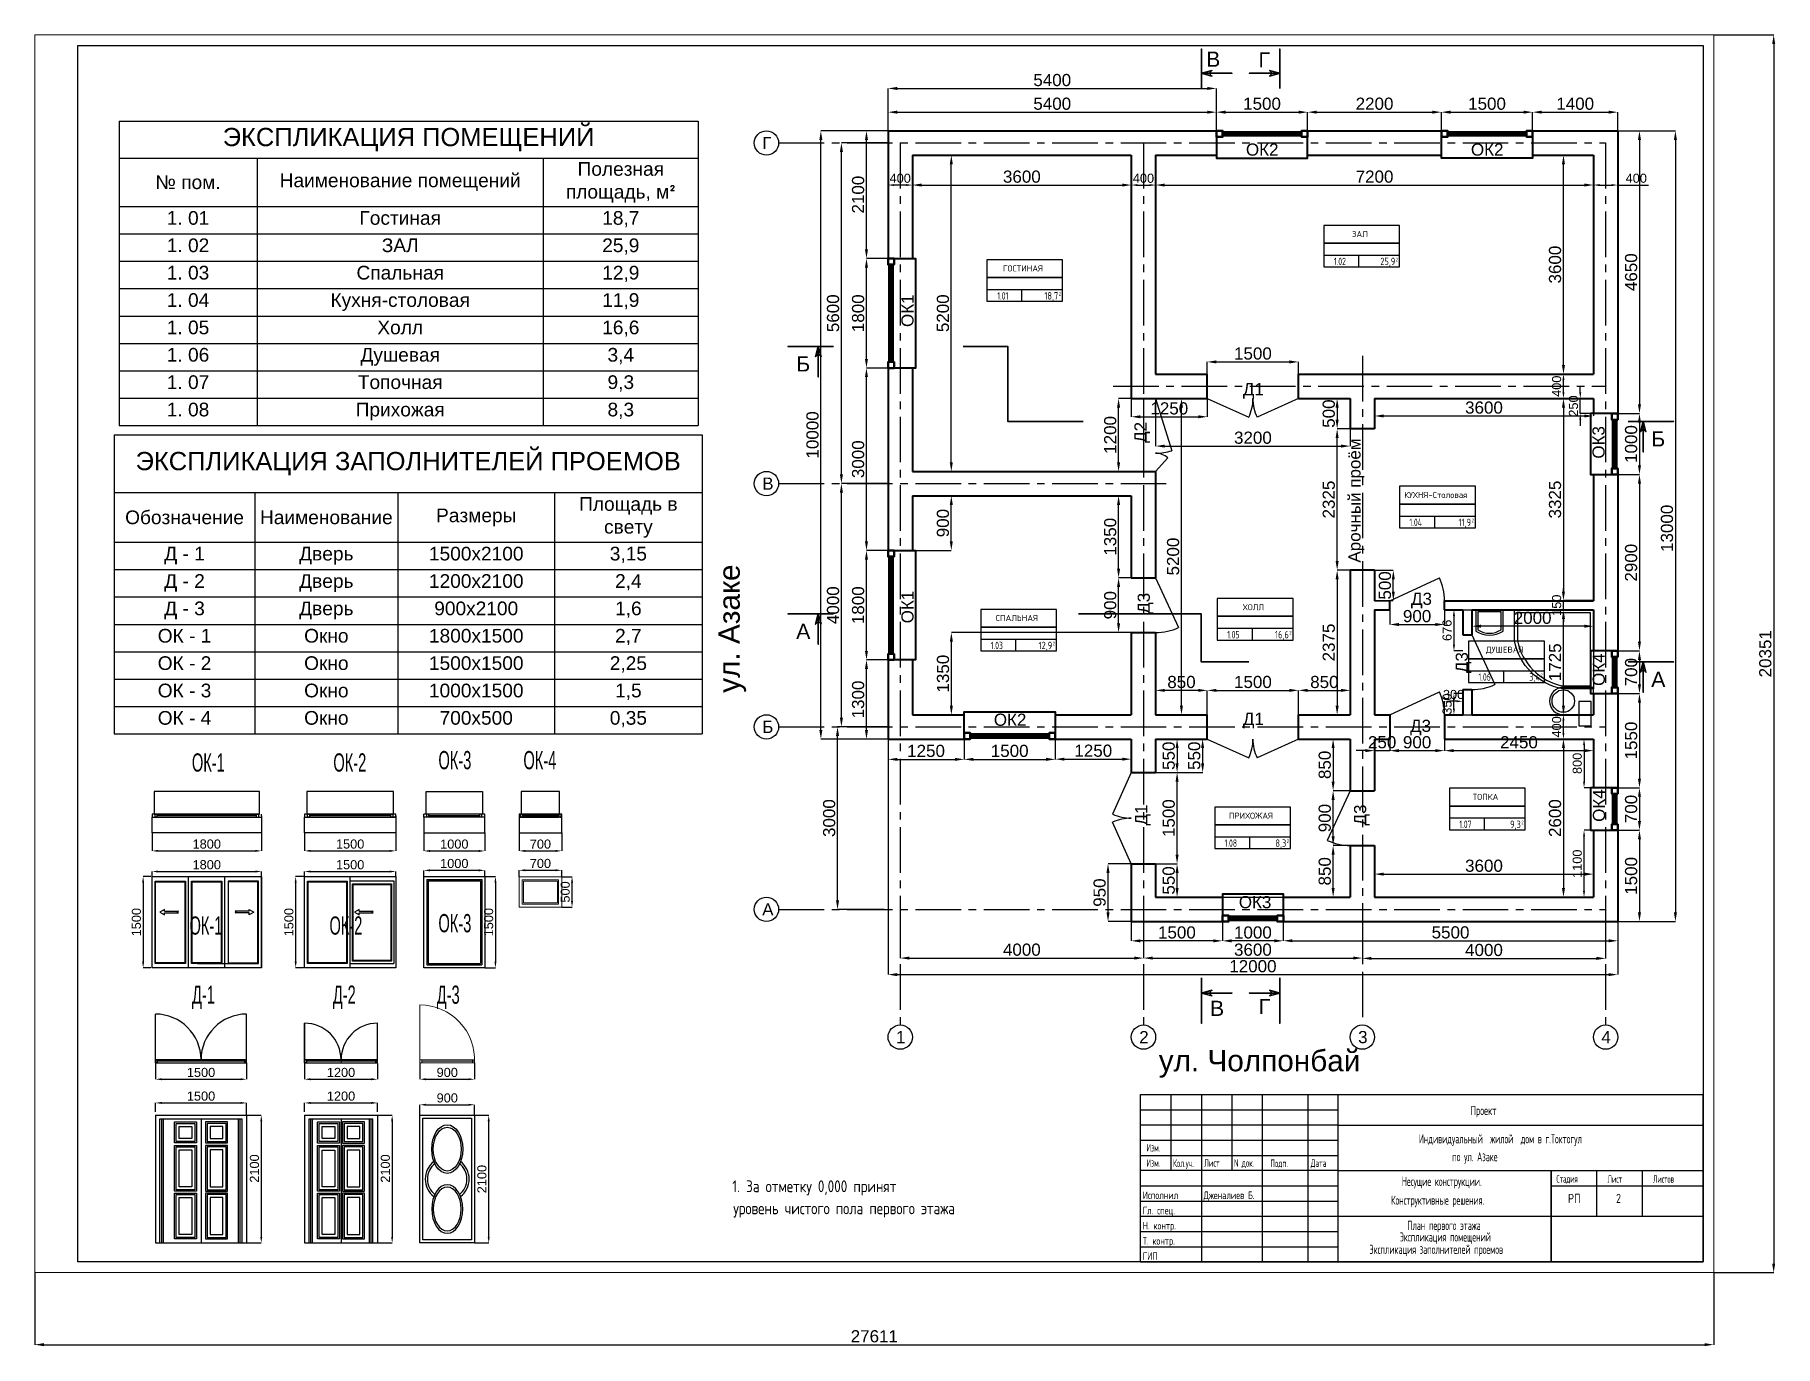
# Model space of a CAD drawing. Header units: millimetres. Extents: x 344563 to 449411, y 37253 to 62883.
# Drawn here: x 344563 to 373184, y 37253 to 58813 of the extents above; entities that cross this region are included whole.
import ezdxf
from ezdxf.enums import TextEntityAlignment as Align

# ---------------------------------------------------------------- set-up
doc = ezdxf.new("R2010")
doc.units = ezdxf.units.MM
doc.linetypes.add('CENTER2', pattern=[1.125, 0.75, -0.125, 0.125, -0.125])
for name, color, linetype in [('0 duvar', 2, 'Continuous'), ('AHSAP KAPI', 152, 'Continuous'), ('AKS', 252, 'CENTER2'), ('ANTET', 7, 'Continuous'), ('DENIZLIK', 174, 'Continuous'), ('PENCERE', 152, 'Continuous'), ('room_no', 7, 'Continuous')]:
    doc.layers.add(name, color=color, linetype=linetype)
for name, color, linetype, lineweight in [('ahsap', 222, 'Continuous', 13), ('OLCU', 7, 'Continuous', 13), ('Pencere No', 7, 'Continuous', 13)]:
    doc.layers.add(name, color=color, linetype=linetype, lineweight=lineweight)
doc.styles.add('1', font='ARIALN.TTF', dxfattribs={"width": 0.7})
doc.styles.add('CYRILLIC', font='cyriltlc.shx')
doc.styles.add('ROMANS', font='romans', dxfattribs={"width": 0.75})
doc.styles.add('SPDS', font='SPDS.shx')
doc.styles.get("Standard").update_dxf_attribs({"font": 'arial.ttf'})
doc.styles.add('YAZI', font='romans.shx')
doc.dimstyles.new('ISO-25', dxfattribs={"dimtxt": 2.5, "dimasz": 2.5, "dimexe": 1.25, "dimexo": 0.625, "dimtad": 1, "dimtxsty": 'Standard', "dimcen": 2.5, "dimadec": 0, "dimazin": 0, "dimtfac": 1, "dimtmove": 0, "dimatfit": 3, "dimfxl": 0, "dimarcsym": 0})

msp = doc.modelspace()

# ---------------------------------------------------------------- texts
at = {"attachment_point": 1}
for s, width, insert, char_height in [('Г', 211.974, (356525.3, 57134.8), 200), ('ОК2', 211.974, (364480.3, 57025.9), 200), ('ОК2', 211.974, (368180.3, 57025.9), 200), ('Д1', 211.974, (364430.6, 53086.5), 200), ('В', 211.974, (356525.3, 51534.8), 200), ('Д3', 211.974, (367195, 49640.9), 200), ('Б', 211.974, (356525.3, 47534.8), 200), ('ОК2', 211.974, (360334.5, 47652.9), 200), ('Д1', 211.974, (364430.6, 47667.4), 200), ('Д3', 211.974, (367179.6, 47551.7), 200), ('ОК3', 211.974, (364363.2, 44653.9), 200), ('А', 211.974, (356525.3, 44534.8), 200), ('1', 211.974, (358725.3, 42434.8), 200), ('2', 211.974, (362725.3, 42434.8), 200), ('3', 211.974, (366325.3, 42434.8), 200), ('4', 211.974, (370325.3, 42434.8), 200), ('ул. Чолпонбай', 7058.422, (363046.3, 42122.7), 350)]:
    msp.add_mtext_dynamic_manual_height_columns(s, width=width, gutter_width=12.5, heights=[0], dxfattribs=dict(at, insert=insert, char_height=char_height))
at = {"attachment_point": 1, "rotation": 90}
for s, width, insert, char_height in [('ОК1', 211.974, (358813.8, 54008.8), 200), ('Д2', 211.974, (362645.8, 52104), 200), ('Арочный проём', 2103.481, (366164.6, 50135.2), 200), ('ОК3', 211.974, (370178.6, 51844.6), 200), ('ул. Азаке', 7058.422, (355806.4, 47995.5), 350), ('ОК1', 211.974, (358813.8, 49137.5), 200), ('Д3', 211.974, (362699.8, 49294.2), 200), ('Д3', 211.974, (367929.7, 48319.7), 200), ('ОК4', 211.974, (370181.6, 48107.7), 200), ('ОК4', 211.974, (370185.7, 45873.5), 200), ('Д1', 211.974, (362657.6, 45814.1), 200), ('Д3', 211.974, (366257.6, 45814.1), 200)]:
    msp.add_mtext_dynamic_manual_height_columns(s, width=width, gutter_width=12.5, heights=[0], dxfattribs=dict(at, insert=insert, char_height=char_height))
at = {"layer": '0 duvar', "color": 0, "ltscale": 0.071429, "style": 'SPDS'}
for s, height, width, p in [('Проект  ', 150, 0.8, (368174.4, 41053.4)), ('Индивидуальный  жилой  дом в г.Токтогул', 150, 0.65, (367324.2, 40587)), ('Изм.', 125, 0.7, (362846, 40452.9)), ('по ул. Азаке ', 150, 0.65, (367872.9, 40293.3)), ('Изм.', 125, 0.7, (362846, 40202.9)), ('Кол.уч.', 125, 0.7, (363279.9, 40198.8)), ('Лист', 125, 0.7, (363791.9, 40202.7)), ('N док.', 125, 0.7, (364284, 40202.7)), ('Подп.', 125, 0.7, (364882.2, 40197.3)), ('Дата', 125, 0.7, (365546.3, 40201.6)), ('Исполнил', 125, 0.8, (362783.7, 39671.9)), ('Дженалиев Б.', 125, 0.8, (363783.7, 39671.9)), ('Несущие конструкции.', 150, 0.65, (367044.4, 39887.5)), ('Стадия', 125, 0.65, (369587, 39942.5)), ('Лист', 125, 0.65, (370428.1, 39938.9)), ('Листов', 125, 0.65, (371175.1, 39938.9)), ('Гл. спец.', 125, 0.8, (362783.7, 39421.9)), ('Конструктивные решения.', 150, 0.65, (366868, 39578.7)), ('Н. контр.', 125, 0.8, (362783.7, 39171.9)), ('План первого этажа', 150, 0.65, (367134.6, 39163.6)), ('Т. контр.', 125, 0.8, (362783.7, 38921.9)), ('Экспликация помещений', 150, 0.65, (367010.2, 38974)), ('ГИП', 125, 0.8, (362783.7, 38671.9)), ('Экспликация заполнителей проемов', 150, 0.65, (366512.8, 38769.9))]:
    msp.add_text(s, height=height, dxfattribs=dict(at, width=width)).set_placement(p)
for s, p in [('1. За отметку 0,000 принят ', (356035.3, 39784.7)), ('уровень чистого пола первого этажа ', (356049.9, 39421.6))]:
    msp.add_text(s, height=195, dxfattribs=at).set_placement(p)
at = {"layer": 'AKS', "color": 1}
for s, p in [('В', (363942.5, 58412.5)), ('Г', (364780.5, 58401.5)), ('Б', (357200.6, 53402.9)), ('Б', (371261.5, 52170.2)), ('А', (357200.6, 49006)), ('А', (371261.5, 48216.3)), ('В', (364005.9, 42807.5)), ('Г', (364785.3, 42836.8))]:
    msp.add_text(s, height=250, dxfattribs=at).set_placement(p, align=Align.MIDDLE)
at = {"layer": 'ANTET', "color": 2, "style": 'SPDS'}
for s, p in [('РП', (369879.5, 39607.3)), ('2', (370607.4, 39607.3))]:
    msp.add_text(s, height=150, dxfattribs=at).set_placement(p, align=Align.CENTER)
at = {"layer": 'Pencere No', "style": '1', "width": 0.7}
for s, p in [('ОК-1', (347146.9, 46699.5)), ('ОК-2', (349472.8, 46699.5)), ('ОК-3', (351200.9, 46738.2)), ('ОК-4', (352598.3, 46738.2)), ('ОК-3', (351200.9, 44057.7)), ('ОК-1', (347107.6, 44019)), ('ОК-2', (349409, 44019)), ('Д-1', (347149.1, 42882.2)), ('Д-2', (349464.1, 42882.2)), ('Д-3', (351173.6, 42882.2))]:
    msp.add_text(s, height=300, dxfattribs=at).set_placement(p)

# ---------------------------------------------------------------- blocks, each defined once
blk = doc.blocks.new('*D23')
at = {"layer": 'ahsap', "color": 0, "lineweight": -2}
for p, q in [((358595, 47235), (358595, 43362)), ((370595, 44230), (370595, 43362)), ((358745, 43362), (370445, 43362))]:
    blk.add_line(p, q, dxfattribs=at)
at = {"layer": 'ahsap', "color": 0}
for points in [[(358745, 43387), (358745, 43337), (358595, 43362)], [(370445, 43387), (370445, 43337), (370595, 43362)]]:
    blk.add_solid(points, dxfattribs=at)
at = {"layer": 'DEFPOINTS', "color": 0}
for p in [(358595, 47235), (370595, 44230), (370595, 43362)]:
    blk.add_point(p, dxfattribs=at)
at = {"layer": 'ahsap', "color": 0, "insert": (364595, 43499), "char_height": 200, "attachment_point": 5}
blk.add_mtext('12000', dxfattribs=at)
blk = doc.blocks.new('*D24')
at = {"layer": 'ahsap', "color": 0, "lineweight": -2}
for p, q in [((358795, 44235), (358795, 43634)), ((362795, 44235), (362795, 43634)), ((358945, 43634), (362645, 43634))]:
    blk.add_line(p, q, dxfattribs=at)
at = {"layer": 'ahsap', "color": 0}
for points in [[(358945, 43659), (358945, 43609), (358795, 43634)], [(362645, 43659), (362645, 43609), (362795, 43634)]]:
    blk.add_solid(points, dxfattribs=at)
at = {"layer": 'DEFPOINTS', "color": 0}
for p in [(358795, 44235), (362795, 44235), (362795, 43634)]:
    blk.add_point(p, dxfattribs=at)
at = {"layer": 'ahsap', "color": 0, "insert": (360795, 43771), "char_height": 200, "attachment_point": 5}
blk.add_mtext('4000', dxfattribs=at)
blk = doc.blocks.new('*D25')
at = {"layer": 'ahsap', "color": 0, "lineweight": -2}
for p, q in [((362795, 44234), (362795, 43634)), ((366395, 44234), (366395, 43634)), ((362945, 43634), (366245, 43634))]:
    blk.add_line(p, q, dxfattribs=at)
at = {"layer": 'ahsap', "color": 0}
for points in [[(362945, 43659), (362945, 43609), (362795, 43634)], [(366245, 43659), (366245, 43609), (366395, 43634)]]:
    blk.add_solid(points, dxfattribs=at)
at = {"layer": 'DEFPOINTS', "color": 0}
for p in [(362795, 44235), (366395, 44235), (366395, 43634)]:
    blk.add_point(p, dxfattribs=at)
at = {"layer": 'ahsap', "color": 0, "insert": (364595, 43771), "char_height": 200, "attachment_point": 5}
blk.add_mtext('3600', dxfattribs=at)
blk = doc.blocks.new('*D26')
at = {"layer": 'ahsap', "color": 0, "lineweight": -2}
for p, q in [((366395, 44234), (366395, 43629)), ((370395, 44234), (370395, 43629)), ((366545, 43629), (370245, 43629))]:
    blk.add_line(p, q, dxfattribs=at)
at = {"layer": 'ahsap', "color": 0}
for points in [[(366545, 43654), (366545, 43604), (366395, 43629)], [(370245, 43654), (370245, 43604), (370395, 43629)]]:
    blk.add_solid(points, dxfattribs=at)
at = {"layer": 'DEFPOINTS', "color": 0}
for p in [(366395, 44234), (370395, 44234), (370395, 43629)]:
    blk.add_point(p, dxfattribs=at)
at = {"layer": 'ahsap', "color": 0, "insert": (368395, 43766), "char_height": 200, "attachment_point": 5}
blk.add_mtext('4000', dxfattribs=at)
blk = doc.blocks.new('*D27')
at = {"layer": 'ahsap', "color": 0, "lineweight": -2}
for p, q in [((358531, 47435), (357764, 47435)), ((357764, 44585), (357764, 47285)), ((358531, 44435), (357764, 44435))]:
    blk.add_line(p, q, dxfattribs=at)
at = {"layer": 'ahsap', "color": 0}
for points in [[(357739, 47285), (357789, 47285), (357764, 47435)], [(357739, 44585), (357789, 44585), (357764, 44435)]]:
    blk.add_solid(points, dxfattribs=at)
at = {"layer": 'DEFPOINTS', "color": 0}
for p in [(357764, 47435), (358531, 47435), (358531, 44435)]:
    blk.add_point(p, dxfattribs=at)
at = {"layer": 'ahsap', "color": 0, "insert": (357627, 45935), "char_height": 200, "attachment_point": 5, "rotation": 90}
blk.add_mtext('3000', dxfattribs=at)
blk = doc.blocks.new('*D28')
at = {"layer": 'ahsap', "color": 0, "lineweight": -2}
for p, q in [((358595, 51435), (357828, 51435)), ((357828, 47585), (357828, 51285)), ((358595, 47435), (357828, 47435))]:
    blk.add_line(p, q, dxfattribs=at)
at = {"layer": 'ahsap', "color": 0}
for points in [[(357803, 51285), (357853, 51285), (357828, 51435)], [(357803, 47585), (357853, 47585), (357828, 47435)]]:
    blk.add_solid(points, dxfattribs=at)
at = {"layer": 'DEFPOINTS', "color": 0}
for p in [(357828, 51435), (358595, 51435), (358595, 47435)]:
    blk.add_point(p, dxfattribs=at)
at = {"layer": 'ahsap', "color": 0, "insert": (357691, 49435), "char_height": 200, "attachment_point": 5, "rotation": 90}
blk.add_mtext('4000', dxfattribs=at)
blk = doc.blocks.new('*D29')
at = {"layer": 'ahsap', "color": 0, "lineweight": -2}
for p, q in [((358595, 57035), (357828, 57035)), ((357828, 51585), (357828, 56885)), ((358595, 51435), (357828, 51435))]:
    blk.add_line(p, q, dxfattribs=at)
at = {"layer": 'ahsap', "color": 0}
for points in [[(357803, 56885), (357853, 56885), (357828, 57035)], [(357803, 51585), (357853, 51585), (357828, 51435)]]:
    blk.add_solid(points, dxfattribs=at)
at = {"layer": 'DEFPOINTS', "color": 0}
for p in [(357828, 57035), (358595, 57035), (358595, 51435)]:
    blk.add_point(p, dxfattribs=at)
at = {"layer": 'ahsap', "color": 0, "insert": (357691, 54235), "char_height": 200, "attachment_point": 5, "rotation": 90}
blk.add_mtext('5600', dxfattribs=at)
blk = doc.blocks.new('*D30')
at = {"layer": 'ahsap', "color": 0, "lineweight": -2}
for p, q in [((358595, 57235), (357490, 57235)), ((357490, 47385), (357490, 57085)), ((358595, 47235), (357490, 47235))]:
    blk.add_line(p, q, dxfattribs=at)
at = {"layer": 'ahsap', "color": 0}
for points in [[(357465, 57085), (357515, 57085), (357490, 57235)], [(357465, 47385), (357515, 47385), (357490, 47235)]]:
    blk.add_solid(points, dxfattribs=at)
at = {"layer": 'DEFPOINTS', "color": 0}
for p in [(357490, 57235), (358595, 57235), (358595, 47235)]:
    blk.add_point(p, dxfattribs=at)
at = {"layer": 'ahsap', "color": 0, "insert": (357353, 52235), "char_height": 200, "attachment_point": 5, "rotation": 90}
blk.add_mtext('10000', dxfattribs=at)
blk = doc.blocks.new('*D31')
at = {"layer": 'ahsap', "color": 0, "lineweight": -2}
for p, q in [((370596, 57235), (371543, 57235)), ((371543, 57085), (371543, 44385)), ((370596, 44235), (371543, 44235))]:
    blk.add_line(p, q, dxfattribs=at)
at = {"layer": 'ahsap', "color": 0}
for points in [[(371518, 57085), (371568, 57085), (371543, 57235)], [(371518, 44385), (371568, 44385), (371543, 44235)]]:
    blk.add_solid(points, dxfattribs=at)
at = {"layer": 'DEFPOINTS', "color": 0}
for p in [(370595, 57235), (370595, 44235), (371543, 44235)]:
    blk.add_point(p, dxfattribs=at)
at = {"layer": 'ahsap', "color": 0, "insert": (371405, 50699), "char_height": 200, "attachment_point": 5, "rotation": 90}
blk.add_mtext('13000', dxfattribs=at)
blk = doc.blocks.new('*D32')
at = {"layer": 'ahsap', "color": 0, "lineweight": -2}
for p, q in [((358595, 57235), (358595, 57931)), ((358745, 57931), (363845, 57931)), ((363995, 57235), (363995, 57931))]:
    blk.add_line(p, q, dxfattribs=at)
at = {"layer": 'ahsap', "color": 0}
for points in [[(358745, 57956), (358745, 57906), (358595, 57931)], [(363845, 57956), (363845, 57906), (363995, 57931)]]:
    blk.add_solid(points, dxfattribs=at)
at = {"layer": 'DEFPOINTS', "color": 0}
for p in [(363995, 57931), (358595, 57235), (363995, 57235)]:
    blk.add_point(p, dxfattribs=at)
at = {"layer": 'ahsap', "color": 0, "insert": (361295, 58068), "char_height": 200, "attachment_point": 5}
blk.add_mtext('5400', dxfattribs=at)
blk = doc.blocks.new('*D33')
at = {"layer": 'ahsap', "color": 0, "lineweight": -2}
for p, q in [((358995, 56835), (358995, 56343)), ((362595, 56835), (362595, 56343)), ((359145, 56343), (362445, 56343))]:
    blk.add_line(p, q, dxfattribs=at)
at = {"layer": 'ahsap', "color": 0}
for points in [[(359145, 56368), (359145, 56318), (358995, 56343)], [(362445, 56368), (362445, 56318), (362595, 56343)]]:
    blk.add_solid(points, dxfattribs=at)
at = {"layer": 'DEFPOINTS', "color": 0}
for p in [(358995, 56835), (362595, 56835), (362595, 56343)]:
    blk.add_point(p, dxfattribs=at)
at = {"layer": 'ahsap', "color": 0, "insert": (360795, 56480), "char_height": 200, "attachment_point": 5}
blk.add_mtext('3600', dxfattribs=at)
blk = doc.blocks.new('*D34')
at = {"layer": 'ahsap', "color": 0, "lineweight": -2}
for p, q in [((362995, 56835), (362995, 56343)), ((370195, 56835), (370195, 56343)), ((363145, 56343), (370045, 56343))]:
    blk.add_line(p, q, dxfattribs=at)
at = {"layer": 'ahsap', "color": 0}
for points in [[(363145, 56368), (363145, 56318), (362995, 56343)], [(370045, 56368), (370045, 56318), (370195, 56343)]]:
    blk.add_solid(points, dxfattribs=at)
at = {"layer": 'DEFPOINTS', "color": 0}
for p in [(362995, 56835), (370195, 56835), (370195, 56343)]:
    blk.add_point(p, dxfattribs=at)
at = {"layer": 'ahsap', "color": 0, "insert": (366595, 56480), "char_height": 200, "attachment_point": 5}
blk.add_mtext('7200', dxfattribs=at)
blk = doc.blocks.new('*D35')
at = {"layer": 'ahsap', "color": 0, "lineweight": -2}
for p, q in [((363845, 52835), (363845, 53435)), ((363995, 53435), (365195, 53435)), ((365345, 52835), (365345, 53435))]:
    blk.add_line(p, q, dxfattribs=at)
at = {"layer": 'ahsap', "color": 0}
for points in [[(363995, 53460), (363995, 53410), (363845, 53435)], [(365195, 53460), (365195, 53410), (365345, 53435)]]:
    blk.add_solid(points, dxfattribs=at)
at = {"layer": 'DEFPOINTS', "color": 0}
for p in [(365345, 53435), (363845, 52835), (365345, 52835)]:
    blk.add_point(p, dxfattribs=at)
at = {"layer": 'ahsap', "color": 0, "insert": (364595, 53572), "char_height": 200, "attachment_point": 5}
blk.add_mtext('1500', dxfattribs=at)
blk = doc.blocks.new('*D36')
at = {"layer": 'ahsap', "color": 0, "lineweight": -2}
for p, q in [((362595, 52835), (362386, 52835)), ((362386, 51785), (362386, 52685)), ((362386, 51635), (362386, 51635))]:
    blk.add_line(p, q, dxfattribs=at)
at = {"layer": 'ahsap', "color": 0}
for points in [[(362361, 52685), (362411, 52685), (362386, 52835)], [(362361, 51785), (362411, 51785), (362386, 51635)]]:
    blk.add_solid(points, dxfattribs=at)
at = {"layer": 'DEFPOINTS', "color": 0}
for p in [(362386, 52835), (362595, 52835), (362386, 51635)]:
    blk.add_point(p, dxfattribs=at)
at = {"layer": 'ahsap', "color": 0, "insert": (362249, 52235), "char_height": 200, "attachment_point": 5, "rotation": 90}
blk.add_mtext('1200', dxfattribs=at)
blk = doc.blocks.new('*D37')
at = {"layer": 'ahsap', "color": 0, "lineweight": -2}
for p, q in [((358996, 56835), (359635, 56835)), ((359635, 51785), (359635, 56685)), ((358996, 51635), (359635, 51635))]:
    blk.add_line(p, q, dxfattribs=at)
at = {"layer": 'ahsap', "color": 0}
for points in [[(359610, 56685), (359660, 56685), (359635, 56835)], [(359610, 51785), (359660, 51785), (359635, 51635)]]:
    blk.add_solid(points, dxfattribs=at)
at = {"layer": 'DEFPOINTS', "color": 0}
for p in [(358995, 56835), (359635, 56835), (358995, 51635)]:
    blk.add_point(p, dxfattribs=at)
at = {"layer": 'ahsap', "color": 0, "insert": (359498, 54235), "char_height": 200, "attachment_point": 5, "rotation": 90}
blk.add_mtext('5200', dxfattribs=at)
blk = doc.blocks.new('*D38')
at = {"layer": 'ahsap', "color": 0, "lineweight": -2}
for p, q in [((358996, 51235), (359635, 51235)), ((359635, 50485), (359635, 51085)), ((358996, 50335), (359635, 50335))]:
    blk.add_line(p, q, dxfattribs=at)
at = {"layer": 'ahsap', "color": 0}
for points in [[(359610, 51085), (359660, 51085), (359635, 51235)], [(359610, 50485), (359660, 50485), (359635, 50335)]]:
    blk.add_solid(points, dxfattribs=at)
at = {"layer": 'DEFPOINTS', "color": 0}
for p in [(358995, 51235), (359635, 51235), (358995, 50335)]:
    blk.add_point(p, dxfattribs=at)
at = {"layer": 'ahsap', "color": 0, "insert": (359498, 50785), "char_height": 200, "attachment_point": 5, "rotation": 90}
blk.add_mtext('900', dxfattribs=at)
blk = doc.blocks.new('*D39')
at = {"layer": 'ahsap', "color": 0, "lineweight": -2}
for p, q in [((362995, 52834), (362995, 52051)), ((366195, 52835), (366195, 52051)), ((363145, 52051), (366045, 52051))]:
    blk.add_line(p, q, dxfattribs=at)
at = {"layer": 'ahsap', "color": 0}
for points in [[(363145, 52076), (363145, 52026), (362995, 52051)], [(366045, 52076), (366045, 52026), (366195, 52051)]]:
    blk.add_solid(points, dxfattribs=at)
at = {"layer": 'DEFPOINTS', "color": 0}
for p in [(362995, 52835), (366195, 52835), (366195, 52051)]:
    blk.add_point(p, dxfattribs=at)
at = {"layer": 'ahsap', "color": 0, "insert": (364595, 52188), "char_height": 200, "attachment_point": 5}
blk.add_mtext('3200', dxfattribs=at)
blk = doc.blocks.new('*D40')
at = {"layer": 'ahsap', "color": 0, "lineweight": -2}
for p, q in [((366595, 52835), (366595, 52546)), ((370195, 52835), (370195, 52546)), ((366745, 52546), (370045, 52546))]:
    blk.add_line(p, q, dxfattribs=at)
at = {"layer": 'ahsap', "color": 0}
for points in [[(366745, 52571), (366745, 52521), (366595, 52546)], [(370045, 52571), (370045, 52521), (370195, 52546)]]:
    blk.add_solid(points, dxfattribs=at)
at = {"layer": 'DEFPOINTS', "color": 0}
for p in [(366595, 52835), (370195, 52835), (370195, 52546)]:
    blk.add_point(p, dxfattribs=at)
at = {"layer": 'ahsap', "color": 0, "insert": (368395, 52683), "char_height": 200, "attachment_point": 5}
blk.add_mtext('3600', dxfattribs=at)
blk = doc.blocks.new('*D41')
at = {"layer": 'ahsap', "color": 0, "lineweight": -2}
for p, q in [((370195, 52835), (369702, 52835)), ((369702, 52685), (369702, 49660)), ((370195, 49510), (369702, 49510))]:
    blk.add_line(p, q, dxfattribs=at)
at = {"layer": 'ahsap', "color": 0}
for points in [[(369677, 52685), (369727, 52685), (369702, 52835)], [(369677, 49660), (369727, 49660), (369702, 49510)]]:
    blk.add_solid(points, dxfattribs=at)
at = {"layer": 'DEFPOINTS', "color": 0}
for p in [(370195, 52835), (369702, 49510), (370195, 49510)]:
    blk.add_point(p, dxfattribs=at)
at = {"layer": 'ahsap', "color": 0, "insert": (369564, 51172), "char_height": 200, "attachment_point": 5, "rotation": 90}
blk.add_mtext('3325', dxfattribs=at)
blk = doc.blocks.new('*D42')
at = {"layer": 'ahsap', "color": 0, "lineweight": -2}
for p, q in [((362595, 49885), (362386, 49885)), ((362386, 49135), (362386, 49735)), ((362595, 48985), (362386, 48985))]:
    blk.add_line(p, q, dxfattribs=at)
at = {"layer": 'ahsap', "color": 0}
for points in [[(362361, 49735), (362411, 49735), (362386, 49885)], [(362361, 49135), (362411, 49135), (362386, 48985)]]:
    blk.add_solid(points, dxfattribs=at)
at = {"layer": 'DEFPOINTS', "color": 0}
for p in [(362386, 49885), (362595, 49885), (362595, 48985)]:
    blk.add_point(p, dxfattribs=at)
at = {"layer": 'ahsap', "color": 0, "insert": (362249, 49435), "char_height": 200, "attachment_point": 5, "rotation": 90}
blk.add_mtext('900', dxfattribs=at)
blk = doc.blocks.new('*D43')
at = {"layer": 'ahsap', "color": 0, "lineweight": -2}
for p, q in [((366395, 52335), (365980, 52335)), ((365980, 50160), (365980, 52185)), ((366195, 50010), (365980, 50010))]:
    blk.add_line(p, q, dxfattribs=at)
at = {"layer": 'ahsap', "color": 0}
for points in [[(365955, 52185), (366005, 52185), (365980, 52335)], [(365955, 50160), (366005, 50160), (365980, 50010)]]:
    blk.add_solid(points, dxfattribs=at)
at = {"layer": 'DEFPOINTS', "color": 0}
for p in [(365980, 52335), (366395, 52335), (366195, 50010)]:
    blk.add_point(p, dxfattribs=at)
at = {"layer": 'ahsap', "color": 0, "insert": (365843, 51172), "char_height": 200, "attachment_point": 5, "rotation": 90}
blk.add_mtext('2325', dxfattribs=at)
blk = doc.blocks.new('*D44')
at = {"layer": 'ahsap', "color": 0, "lineweight": -2}
for p, q in [((366195, 52835), (365980, 52835)), ((365980, 52685), (365980, 52485)), ((366195, 52335), (365980, 52335))]:
    blk.add_line(p, q, dxfattribs=at)
at = {"layer": 'ahsap', "color": 0}
for points in [[(365955, 52685), (366005, 52685), (365980, 52835)], [(365955, 52485), (366005, 52485), (365980, 52335)]]:
    blk.add_solid(points, dxfattribs=at)
at = {"layer": 'DEFPOINTS', "color": 0}
for p in [(366195, 52835), (365980, 52335), (366195, 52335)]:
    blk.add_point(p, dxfattribs=at)
at = {"layer": 'ahsap', "color": 0, "insert": (365843, 52585), "char_height": 200, "attachment_point": 5, "rotation": 90}
blk.add_mtext('500', dxfattribs=at)
blk = doc.blocks.new('*D45')
at = {"layer": 'ahsap', "color": 0, "lineweight": -2}
for p, q in [((366596, 50010), (366904, 50010)), ((366904, 49660), (366904, 49860)), ((366596, 49510), (366904, 49510))]:
    blk.add_line(p, q, dxfattribs=at)
at = {"layer": 'ahsap', "color": 0}
for points in [[(366879, 49860), (366929, 49860), (366904, 50010)], [(366879, 49660), (366929, 49660), (366904, 49510)]]:
    blk.add_solid(points, dxfattribs=at)
at = {"layer": 'DEFPOINTS', "color": 0}
for p in [(366595, 50010), (366904, 50010), (366595, 49510)]:
    blk.add_point(p, dxfattribs=at)
at = {"layer": 'ahsap', "color": 0, "insert": (366767, 49760), "char_height": 200, "attachment_point": 5, "rotation": 90}
blk.add_mtext('500', dxfattribs=at)
blk = doc.blocks.new('*D46')
at = {"layer": 'ahsap', "color": 0, "lineweight": -2}
for p, q in [((366845, 49360), (366845, 49118)), ((367745, 49360), (367745, 49118)), ((366995, 49118), (367595, 49118))]:
    blk.add_line(p, q, dxfattribs=at)
at = {"layer": 'ahsap', "color": 0}
for points in [[(366995, 49143), (366995, 49093), (366845, 49118)], [(367595, 49143), (367595, 49093), (367745, 49118)]]:
    blk.add_solid(points, dxfattribs=at)
at = {"layer": 'DEFPOINTS', "color": 0}
for p in [(366845, 49360), (367745, 49360), (367745, 49118)]:
    blk.add_point(p, dxfattribs=at)
at = {"layer": 'ahsap', "color": 0, "insert": (367295, 49255), "char_height": 200, "attachment_point": 5}
blk.add_mtext('900', dxfattribs=at)
blk = doc.blocks.new('*D47')
at = {"layer": 'ahsap', "color": 0, "lineweight": -2}
for p, q in [((363845, 47635), (363845, 48035)), ((363995, 48035), (365195, 48035)), ((365345, 47635), (365345, 48035))]:
    blk.add_line(p, q, dxfattribs=at)
at = {"layer": 'ahsap', "color": 0}
for points in [[(363995, 48060), (363995, 48010), (363845, 48035)], [(365195, 48060), (365195, 48010), (365345, 48035)]]:
    blk.add_solid(points, dxfattribs=at)
at = {"layer": 'DEFPOINTS', "color": 0}
for p in [(365345, 48035), (363845, 47635), (365345, 47635)]:
    blk.add_point(p, dxfattribs=at)
at = {"layer": 'ahsap', "color": 0, "insert": (364595, 48172), "char_height": 200, "attachment_point": 5}
blk.add_mtext('1500', dxfattribs=at)
blk = doc.blocks.new('*D48')
at = {"layer": 'ahsap', "color": 0, "lineweight": -2}
for p, q in [((365345, 47635), (365345, 48035)), ((365495, 48035), (366045, 48035)), ((366195, 47635), (366195, 48035))]:
    blk.add_line(p, q, dxfattribs=at)
at = {"layer": 'ahsap', "color": 0}
for points in [[(365495, 48060), (365495, 48010), (365345, 48035)], [(366045, 48060), (366045, 48010), (366195, 48035)]]:
    blk.add_solid(points, dxfattribs=at)
at = {"layer": 'DEFPOINTS', "color": 0}
for p in [(366195, 48035), (365345, 47635), (366195, 47635)]:
    blk.add_point(p, dxfattribs=at)
at = {"layer": 'ahsap', "color": 0, "insert": (365770, 48172), "char_height": 200, "attachment_point": 5}
blk.add_mtext('850', dxfattribs=at)
blk = doc.blocks.new('*D49')
at = {"layer": 'ahsap', "color": 0, "lineweight": -2}
for p, q in [((362995, 47635), (362995, 48035)), ((363695, 48035), (363145, 48035)), ((363845, 47635), (363845, 48035))]:
    blk.add_line(p, q, dxfattribs=at)
at = {"layer": 'ahsap', "color": 0}
for points in [[(363145, 48060), (363145, 48010), (362995, 48035)], [(363695, 48060), (363695, 48010), (363845, 48035)]]:
    blk.add_solid(points, dxfattribs=at)
at = {"layer": 'DEFPOINTS', "color": 0}
for p in [(362995, 48035), (362995, 47635), (363845, 47635)]:
    blk.add_point(p, dxfattribs=at)
at = {"layer": 'ahsap', "color": 0, "insert": (363420, 48172), "char_height": 200, "attachment_point": 5}
blk.add_mtext('850', dxfattribs=at)
blk = doc.blocks.new('*D50')
at = {"layer": 'ahsap', "color": 0, "lineweight": -2}
for p, q in [((362595, 48985), (359636, 48985)), ((359636, 47785), (359636, 48835)), ((359845, 47635), (359636, 47635))]:
    blk.add_line(p, q, dxfattribs=at)
at = {"layer": 'ahsap', "color": 0}
for points in [[(359611, 48835), (359661, 48835), (359636, 48985)], [(359611, 47785), (359661, 47785), (359636, 47635)]]:
    blk.add_solid(points, dxfattribs=at)
at = {"layer": 'DEFPOINTS', "color": 0}
for p in [(359636, 48985), (362595, 48985), (359845, 47635)]:
    blk.add_point(p, dxfattribs=at)
at = {"layer": 'ahsap', "color": 0, "insert": (359499, 48310), "char_height": 200, "attachment_point": 5, "rotation": 90}
blk.add_mtext('1350', dxfattribs=at)
blk = doc.blocks.new('*D51')
at = {"layer": 'ahsap', "color": 0, "lineweight": -2}
for p, q in [((362595, 51235), (362386, 51235)), ((362386, 50035), (362386, 51085)), ((362595, 49885), (362386, 49885))]:
    blk.add_line(p, q, dxfattribs=at)
at = {"layer": 'ahsap', "color": 0}
for points in [[(362361, 51085), (362411, 51085), (362386, 51235)], [(362361, 50035), (362411, 50035), (362386, 49885)]]:
    blk.add_solid(points, dxfattribs=at)
at = {"layer": 'DEFPOINTS', "color": 0}
for p in [(362386, 51235), (362595, 51235), (362595, 49885)]:
    blk.add_point(p, dxfattribs=at)
at = {"layer": 'ahsap', "color": 0, "insert": (362249, 50560), "char_height": 200, "attachment_point": 5, "rotation": 90}
blk.add_mtext('1350', dxfattribs=at)
blk = doc.blocks.new('*D52')
at = {"layer": 'ahsap', "color": 0, "lineweight": -2}
for p, q in [((366195, 45485), (365914, 45485)), ((365914, 44785), (365914, 45335)), ((364096, 44635), (365914, 44635))]:
    blk.add_line(p, q, dxfattribs=at)
at = {"layer": 'ahsap', "color": 0}
for points in [[(365889, 45335), (365939, 45335), (365914, 45485)], [(365889, 44785), (365939, 44785), (365914, 44635)]]:
    blk.add_solid(points, dxfattribs=at)
at = {"layer": 'DEFPOINTS', "color": 0}
for p in [(365914, 45485), (366195, 45485), (364095, 44635)]:
    blk.add_point(p, dxfattribs=at)
at = {"layer": 'ahsap', "color": 0, "insert": (365777, 45060), "char_height": 200, "attachment_point": 5, "rotation": 90}
blk.add_mtext('850', dxfattribs=at)
blk = doc.blocks.new('*D53')
at = {"layer": 'ahsap', "color": 0, "lineweight": -2}
for p, q in [((366195, 46385), (365914, 46385)), ((365914, 45635), (365914, 46235)), ((366195, 45485), (365914, 45485))]:
    blk.add_line(p, q, dxfattribs=at)
at = {"layer": 'ahsap', "color": 0}
for points in [[(365889, 46235), (365939, 46235), (365914, 46385)], [(365889, 45635), (365939, 45635), (365914, 45485)]]:
    blk.add_solid(points, dxfattribs=at)
at = {"layer": 'DEFPOINTS', "color": 0}
for p in [(365914, 46385), (366195, 46385), (366195, 45485)]:
    blk.add_point(p, dxfattribs=at)
at = {"layer": 'ahsap', "color": 0, "insert": (365777, 45935), "char_height": 200, "attachment_point": 5, "rotation": 90}
blk.add_mtext('900', dxfattribs=at)
blk = doc.blocks.new('*D54')
at = {"layer": 'ahsap', "color": 0, "lineweight": -2}
for p, q in [((366195, 47235), (365914, 47235)), ((365914, 47085), (365914, 46535)), ((366195, 46385), (365914, 46385))]:
    blk.add_line(p, q, dxfattribs=at)
at = {"layer": 'ahsap', "color": 0}
for points in [[(365889, 47085), (365939, 47085), (365914, 47235)], [(365889, 46535), (365939, 46535), (365914, 46385)]]:
    blk.add_solid(points, dxfattribs=at)
at = {"layer": 'DEFPOINTS', "color": 0}
for p in [(366195, 47235), (365914, 46385), (366195, 46385)]:
    blk.add_point(p, dxfattribs=at)
at = {"layer": 'ahsap', "color": 0, "insert": (365777, 46810), "char_height": 200, "attachment_point": 5, "rotation": 90}
blk.add_mtext('850', dxfattribs=at)
blk = doc.blocks.new('*D55')
at = {"layer": 'ahsap', "color": 0, "lineweight": -2}
for p, q in [((362996, 47235), (363769, 47235)), ((363768, 47085), (363768, 46834)), ((362996, 46684), (363769, 46684))]:
    blk.add_line(p, q, dxfattribs=at)
at = {"layer": 'ahsap', "color": 0}
for points in [[(363743, 47085), (363793, 47085), (363768, 47235)], [(363743, 46834), (363793, 46834), (363768, 46684)]]:
    blk.add_solid(points, dxfattribs=at)
at = {"layer": 'DEFPOINTS', "color": 0}
for p in [(362995, 47235), (362995, 46684), (363768, 46684)]:
    blk.add_point(p, dxfattribs=at)
at = {"layer": 'ahsap', "color": 0, "insert": (363631, 46960), "char_height": 200, "attachment_point": 5, "rotation": 90}
blk.add_mtext('550', dxfattribs=at)
blk = doc.blocks.new('*D56')
at = {"layer": 'ahsap', "color": 0, "lineweight": -2}
for p, q in [((366595, 44635), (366595, 45014)), ((366745, 45014), (370045, 45014)), ((370195, 44635), (370195, 45014))]:
    blk.add_line(p, q, dxfattribs=at)
at = {"layer": 'ahsap', "color": 0}
for points in [[(366745, 45039), (366745, 44989), (366595, 45014)], [(370045, 45039), (370045, 44989), (370195, 45014)]]:
    blk.add_solid(points, dxfattribs=at)
at = {"layer": 'DEFPOINTS', "color": 0}
for p in [(370195, 45014), (366595, 44635), (370195, 44635)]:
    blk.add_point(p, dxfattribs=at)
at = {"layer": 'ahsap', "color": 0, "insert": (368395, 45151), "char_height": 200, "attachment_point": 5}
blk.add_mtext('3600', dxfattribs=at)
blk = doc.blocks.new('*D57')
at = {"layer": 'ahsap', "color": 0, "lineweight": -2}
for p, q in [((366595, 47235), (366595, 47043)), ((366845, 47235), (366845, 47043)), ((366445, 47044), (366295, 47044)), ((366595, 47044), (366845, 47044)), ((366995, 47044), (367145, 47044))]:
    blk.add_line(p, q, dxfattribs=at)
at = {"layer": 'ahsap', "color": 0}
for points in [[(366445, 47069), (366445, 47019), (366595, 47044)], [(366995, 47069), (366995, 47019), (366845, 47044)]]:
    blk.add_solid(points, dxfattribs=at)
at = {"layer": 'DEFPOINTS', "color": 0}
for p in [(366595, 47235), (366845, 47235), (366845, 47044)]:
    blk.add_point(p, dxfattribs=at)
at = {"layer": 'ahsap', "color": 0, "insert": (366720, 47181), "char_height": 200, "attachment_point": 5}
blk.add_mtext('250', dxfattribs=at)
blk = doc.blocks.new('*D58')
at = {"layer": 'ahsap', "color": 0, "lineweight": -2}
for p, q in [((366845, 47235), (366845, 47043)), ((367745, 47235), (367745, 47043)), ((366995, 47044), (367595, 47044))]:
    blk.add_line(p, q, dxfattribs=at)
at = {"layer": 'ahsap', "color": 0}
for points in [[(366995, 47069), (366995, 47019), (366845, 47044)], [(367595, 47069), (367595, 47019), (367745, 47044)]]:
    blk.add_solid(points, dxfattribs=at)
at = {"layer": 'DEFPOINTS', "color": 0}
for p in [(366845, 47235), (367745, 47235), (367745, 47044)]:
    blk.add_point(p, dxfattribs=at)
at = {"layer": 'ahsap', "color": 0, "insert": (367295, 47181), "char_height": 200, "attachment_point": 5}
blk.add_mtext('900', dxfattribs=at)
blk = doc.blocks.new('*D59')
at = {"layer": 'ahsap', "color": 0, "lineweight": -2}
for p, q in [((367745, 47235), (367745, 47043)), ((370195, 47235), (370195, 47043)), ((367895, 47044), (370045, 47044))]:
    blk.add_line(p, q, dxfattribs=at)
at = {"layer": 'ahsap', "color": 0}
for points in [[(367895, 47069), (367895, 47019), (367745, 47044)], [(370045, 47069), (370045, 47019), (370195, 47044)]]:
    blk.add_solid(points, dxfattribs=at)
at = {"layer": 'DEFPOINTS', "color": 0}
for p in [(367745, 47235), (370195, 47235), (370195, 47044)]:
    blk.add_point(p, dxfattribs=at)
at = {"layer": 'ahsap', "color": 0, "insert": (368970, 47181), "char_height": 200, "attachment_point": 5}
blk.add_mtext('2450', dxfattribs=at)
blk = doc.blocks.new('*D60')
at = {"layer": 'ahsap', "color": 0, "lineweight": -2}
for p, q in [((362996, 52835), (363420, 52835)), ((363420, 47785), (363420, 52685)), ((362996, 47635), (363420, 47635))]:
    blk.add_line(p, q, dxfattribs=at)
at = {"layer": 'ahsap', "color": 0}
for points in [[(363395, 52685), (363445, 52685), (363420, 52835)], [(363395, 47785), (363445, 47785), (363420, 47635)]]:
    blk.add_solid(points, dxfattribs=at)
at = {"layer": 'DEFPOINTS', "color": 0}
for p in [(362995, 52835), (363420, 52835), (362995, 47635)]:
    blk.add_point(p, dxfattribs=at)
at = {"layer": 'ahsap', "color": 0, "insert": (363283, 50235), "char_height": 200, "attachment_point": 5, "rotation": 90}
blk.add_mtext('5200', dxfattribs=at)
blk = doc.blocks.new('*D61')
at = {"layer": 'ahsap', "color": 0, "lineweight": -2}
for p, q in [((358595, 48535), (358240, 48535)), ((358240, 47385), (358240, 48385)), ((358595, 47235), (358240, 47235))]:
    blk.add_line(p, q, dxfattribs=at)
at = {"layer": 'ahsap', "color": 0}
for points in [[(358215, 48385), (358265, 48385), (358240, 48535)], [(358215, 47385), (358265, 47385), (358240, 47235)]]:
    blk.add_solid(points, dxfattribs=at)
at = {"layer": 'DEFPOINTS', "color": 0}
for p in [(358240, 48535), (358595, 48535), (358595, 47235)]:
    blk.add_point(p, dxfattribs=at)
at = {"layer": 'ahsap', "color": 0, "insert": (358103, 47885), "char_height": 200, "attachment_point": 5, "rotation": 90}
blk.add_mtext('1300', dxfattribs=at)
blk = doc.blocks.new('*D62')
at = {"layer": 'ahsap', "color": 0, "lineweight": -2}
for p, q in [((358595, 50335), (358240, 50335)), ((358240, 48685), (358240, 50185)), ((358595, 48535), (358240, 48535))]:
    blk.add_line(p, q, dxfattribs=at)
at = {"layer": 'ahsap', "color": 0}
for points in [[(358215, 50185), (358265, 50185), (358240, 50335)], [(358215, 48685), (358265, 48685), (358240, 48535)]]:
    blk.add_solid(points, dxfattribs=at)
at = {"layer": 'DEFPOINTS', "color": 0}
for p in [(358240, 50335), (358595, 50335), (358595, 48535)]:
    blk.add_point(p, dxfattribs=at)
at = {"layer": 'ahsap', "color": 0, "insert": (358103, 49435), "char_height": 200, "attachment_point": 5, "rotation": 90}
blk.add_mtext('1800', dxfattribs=at)
blk = doc.blocks.new('*D63')
at = {"layer": 'ahsap', "color": 0, "lineweight": -2}
for p, q in [((358595, 53335), (358240, 53335)), ((358240, 50485), (358240, 53185)), ((358594, 50335), (358240, 50335))]:
    blk.add_line(p, q, dxfattribs=at)
at = {"layer": 'ahsap', "color": 0}
for points in [[(358215, 53185), (358265, 53185), (358240, 53335)], [(358215, 50485), (358265, 50485), (358240, 50335)]]:
    blk.add_solid(points, dxfattribs=at)
at = {"layer": 'DEFPOINTS', "color": 0}
for p in [(358240, 53335), (358595, 53335), (358595, 50335)]:
    blk.add_point(p, dxfattribs=at)
at = {"layer": 'ahsap', "color": 0, "insert": (358103, 51835), "char_height": 200, "attachment_point": 5, "rotation": 90}
blk.add_mtext('3000', dxfattribs=at)
blk = doc.blocks.new('*D64')
at = {"layer": 'ahsap', "color": 0, "lineweight": -2}
for p, q in [((358595, 55135), (358240, 55135)), ((358240, 53485), (358240, 54985)), ((358595, 53335), (358240, 53335))]:
    blk.add_line(p, q, dxfattribs=at)
at = {"layer": 'ahsap', "color": 0}
for points in [[(358215, 54985), (358265, 54985), (358240, 55135)], [(358215, 53485), (358265, 53485), (358240, 53335)]]:
    blk.add_solid(points, dxfattribs=at)
at = {"layer": 'DEFPOINTS', "color": 0}
for p in [(358240, 55135), (358595, 55135), (358595, 53335)]:
    blk.add_point(p, dxfattribs=at)
at = {"layer": 'ahsap', "color": 0, "insert": (358103, 54235), "char_height": 200, "attachment_point": 5, "rotation": 90}
blk.add_mtext('1800', dxfattribs=at)
blk = doc.blocks.new('*D65')
at = {"layer": 'ahsap', "color": 0, "lineweight": -2}
for p, q in [((358595, 57235), (358240, 57235)), ((358240, 55285), (358240, 57085)), ((358595, 55135), (358240, 55135))]:
    blk.add_line(p, q, dxfattribs=at)
at = {"layer": 'ahsap', "color": 0}
for points in [[(358215, 57085), (358265, 57085), (358240, 57235)], [(358215, 55285), (358265, 55285), (358240, 55135)]]:
    blk.add_solid(points, dxfattribs=at)
at = {"layer": 'DEFPOINTS', "color": 0}
for p in [(358240, 57235), (358595, 57235), (358595, 55135)]:
    blk.add_point(p, dxfattribs=at)
at = {"layer": 'ahsap', "color": 0, "insert": (358103, 56185), "char_height": 200, "attachment_point": 5, "rotation": 90}
blk.add_mtext('2100', dxfattribs=at)
blk = doc.blocks.new('*D66')
at = {"layer": 'ahsap', "color": 0, "lineweight": -2}
for p, q in [((358595, 47235), (358595, 46901)), ((359845, 47235), (359845, 46901)), ((358745, 46901), (359695, 46901))]:
    blk.add_line(p, q, dxfattribs=at)
at = {"layer": 'ahsap', "color": 0}
for points in [[(358745, 46926), (358745, 46876), (358595, 46901)], [(359695, 46926), (359695, 46876), (359845, 46901)]]:
    blk.add_solid(points, dxfattribs=at)
at = {"layer": 'DEFPOINTS', "color": 0}
for p in [(358595, 47235), (359845, 47235), (359845, 46901)]:
    blk.add_point(p, dxfattribs=at)
at = {"layer": 'ahsap', "color": 0, "insert": (359220, 47039), "char_height": 200, "attachment_point": 5}
blk.add_mtext('1250', dxfattribs=at)
blk = doc.blocks.new('*D67')
at = {"layer": 'ahsap', "color": 0, "lineweight": -2}
for p, q in [((359845, 47234), (359845, 46901)), ((361345, 47234), (361345, 46901)), ((359995, 46901), (361195, 46901))]:
    blk.add_line(p, q, dxfattribs=at)
at = {"layer": 'ahsap', "color": 0}
for points in [[(359995, 46926), (359995, 46876), (359845, 46901)], [(361195, 46926), (361195, 46876), (361345, 46901)]]:
    blk.add_solid(points, dxfattribs=at)
at = {"layer": 'DEFPOINTS', "color": 0}
for p in [(359845, 47234), (361345, 47234), (361345, 46901)]:
    blk.add_point(p, dxfattribs=at)
at = {"layer": 'ahsap', "color": 0, "insert": (360595, 47039), "char_height": 200, "attachment_point": 5}
blk.add_mtext('1500', dxfattribs=at)
blk = doc.blocks.new('*D68')
at = {"layer": 'ahsap', "color": 0, "lineweight": -2}
for p, q in [((361345, 47235), (361345, 46904)), ((362595, 47235), (362595, 46904)), ((361495, 46904), (362445, 46904))]:
    blk.add_line(p, q, dxfattribs=at)
at = {"layer": 'ahsap', "color": 0}
for points in [[(361495, 46929), (361495, 46879), (361345, 46904)], [(362445, 46929), (362445, 46879), (362595, 46904)]]:
    blk.add_solid(points, dxfattribs=at)
at = {"layer": 'DEFPOINTS', "color": 0}
for p in [(361345, 47235), (362595, 47235), (362595, 46904)]:
    blk.add_point(p, dxfattribs=at)
at = {"layer": 'ahsap', "color": 0, "insert": (361970, 47042), "char_height": 200, "attachment_point": 5}
blk.add_mtext('1250', dxfattribs=at)
blk = doc.blocks.new('*D69')
at = {"layer": 'ahsap', "color": 0, "lineweight": -2}
for p, q in [((362996, 47235), (363348, 47235)), ((363348, 47085), (363348, 46834)), ((362996, 46684), (363348, 46684))]:
    blk.add_line(p, q, dxfattribs=at)
at = {"layer": 'ahsap', "color": 0}
for points in [[(363323, 47085), (363373, 47085), (363348, 47235)], [(363323, 46834), (363373, 46834), (363348, 46684)]]:
    blk.add_solid(points, dxfattribs=at)
at = {"layer": 'DEFPOINTS', "color": 0}
for p in [(362996, 47235), (362996, 46684), (363348, 46684)]:
    blk.add_point(p, dxfattribs=at)
at = {"layer": 'ahsap', "color": 0, "insert": (363211, 46960), "char_height": 200, "attachment_point": 5, "rotation": 90}
blk.add_mtext('550', dxfattribs=at)
blk = doc.blocks.new('*D70')
at = {"layer": 'ahsap', "color": 0, "lineweight": -2}
for p, q in [((362996, 45184), (363348, 45184)), ((363348, 44785), (363348, 45034)), ((362996, 44635), (363348, 44635))]:
    blk.add_line(p, q, dxfattribs=at)
at = {"layer": 'ahsap', "color": 0}
for points in [[(363323, 45034), (363373, 45034), (363348, 45184)], [(363323, 44785), (363373, 44785), (363348, 44635)]]:
    blk.add_solid(points, dxfattribs=at)
at = {"layer": 'DEFPOINTS', "color": 0}
for p in [(362995, 45184), (363348, 45184), (362996, 44635)]:
    blk.add_point(p, dxfattribs=at)
at = {"layer": 'ahsap', "color": 0, "insert": (363211, 44910), "char_height": 200, "attachment_point": 5, "rotation": 90}
blk.add_mtext('550', dxfattribs=at)
blk = doc.blocks.new('*D71')
at = {"layer": 'ahsap', "color": 0, "lineweight": -2}
for p, q in [((362996, 46684), (363348, 46684)), ((363348, 45334), (363348, 46534)), ((362996, 45184), (363348, 45184))]:
    blk.add_line(p, q, dxfattribs=at)
at = {"layer": 'ahsap', "color": 0}
for points in [[(363323, 46534), (363373, 46534), (363348, 46684)], [(363323, 45334), (363373, 45334), (363348, 45184)]]:
    blk.add_solid(points, dxfattribs=at)
at = {"layer": 'DEFPOINTS', "color": 0}
for p in [(362996, 46684), (363348, 46684), (362996, 45184)]:
    blk.add_point(p, dxfattribs=at)
at = {"layer": 'ahsap', "color": 0, "insert": (363211, 45934), "char_height": 200, "attachment_point": 5, "rotation": 90}
blk.add_mtext('1500', dxfattribs=at)
blk = doc.blocks.new('*D72')
at = {"layer": 'ahsap', "color": 0, "lineweight": -2}
for p, q in [((370195, 47235), (369701, 47235)), ((369702, 47085), (369702, 44785)), ((370195, 44635), (369701, 44635))]:
    blk.add_line(p, q, dxfattribs=at)
at = {"layer": 'ahsap', "color": 0}
for points in [[(369677, 47085), (369727, 47085), (369702, 47235)], [(369677, 44785), (369727, 44785), (369702, 44635)]]:
    blk.add_solid(points, dxfattribs=at)
at = {"layer": 'DEFPOINTS', "color": 0}
for p in [(370195, 47235), (369702, 44635), (370195, 44635)]:
    blk.add_point(p, dxfattribs=at)
at = {"layer": 'ahsap', "color": 0, "insert": (369564, 45935), "char_height": 200, "attachment_point": 5, "rotation": 90}
blk.add_mtext('2600', dxfattribs=at)
blk = doc.blocks.new('*D73')
at = {"layer": 'ahsap', "color": 0, "lineweight": -2}
for p, q in [((368046, 47635), (369702, 47635)), ((369702, 47335), (369702, 47535)), ((370195, 47235), (369701, 47235))]:
    blk.add_line(p, q, dxfattribs=at)
at = {"layer": 'ahsap', "color": 0}
for points in [[(369685, 47535), (369718, 47535), (369702, 47635)], [(369685, 47335), (369718, 47335), (369702, 47235)]]:
    blk.add_solid(points, dxfattribs=at)
at = {"layer": 'DEFPOINTS', "color": 0}
for p in [(368045, 47635), (369702, 47635), (370195, 47235)]:
    blk.add_point(p, dxfattribs=at)
at = {"layer": 'ahsap', "color": 0, "insert": (369590, 47435), "char_height": 150, "attachment_point": 5, "rotation": 90}
blk.add_mtext('400', dxfattribs=at)
blk = doc.blocks.new('*D74')
at = {"layer": 'ahsap', "color": 0, "lineweight": -2}
for p, q in [((368045, 49360), (369702, 49360)), ((369702, 47785), (369702, 49210)), ((370194, 47635), (369702, 47635))]:
    blk.add_line(p, q, dxfattribs=at)
at = {"layer": 'ahsap', "color": 0}
for points in [[(369677, 49210), (369727, 49210), (369702, 49360)], [(369677, 47785), (369727, 47785), (369702, 47635)]]:
    blk.add_solid(points, dxfattribs=at)
at = {"layer": 'DEFPOINTS', "color": 0}
for p in [(368045, 49360), (369702, 49360), (370195, 47635)]:
    blk.add_point(p, dxfattribs=at)
at = {"layer": 'ahsap', "color": 0, "insert": (369565, 48497), "char_height": 200, "attachment_point": 5, "rotation": 90}
blk.add_mtext('1725', dxfattribs=at)
blk = doc.blocks.new('*D75')
at = {"layer": 'ahsap', "color": 0, "lineweight": -2}
for p, q in [((369702, 49610), (369702, 49710)), ((368046, 49360), (369702, 49360)), ((370195, 49510), (369701, 49510)), ((369702, 49360), (369702, 49510)), ((369702, 49260), (369702, 49160))]:
    blk.add_line(p, q, dxfattribs=at)
at = {"layer": 'ahsap', "color": 0}
for points in [[(369685, 49610), (369718, 49610), (369702, 49510)], [(369685, 49260), (369718, 49260), (369702, 49360)]]:
    blk.add_solid(points, dxfattribs=at)
at = {"layer": 'DEFPOINTS', "color": 0}
for p in [(368045, 49360), (369702, 49510), (370195, 49510)]:
    blk.add_point(p, dxfattribs=at)
at = {"layer": 'ahsap', "color": 0, "insert": (369590, 49435), "char_height": 150, "attachment_point": 5, "rotation": 90}
blk.add_mtext('150', dxfattribs=at)
blk = doc.blocks.new('*D76')
at = {"layer": 'ahsap', "color": 0, "lineweight": -2}
for p, q in [((370195, 53235), (369702, 53235)), ((369702, 52935), (369702, 53135)), ((370195, 52835), (369702, 52835))]:
    blk.add_line(p, q, dxfattribs=at)
at = {"layer": 'ahsap', "color": 0}
for points in [[(369685, 53135), (369718, 53135), (369702, 53235)], [(369685, 52935), (369718, 52935), (369702, 52835)]]:
    blk.add_solid(points, dxfattribs=at)
at = {"layer": 'DEFPOINTS', "color": 0}
for p in [(369702, 53235), (370195, 53235), (370195, 52835)]:
    blk.add_point(p, dxfattribs=at)
at = {"layer": 'ahsap', "color": 0, "insert": (369590, 53035), "char_height": 150, "attachment_point": 5, "rotation": 90}
blk.add_mtext('400', dxfattribs=at)
blk = doc.blocks.new('*D77')
at = {"layer": 'ahsap', "color": 0, "lineweight": -2}
for p, q in [((370595, 57091), (370595, 56342)), ((370195, 56834), (370195, 56342)), ((370295, 56343), (370495, 56343)), ((370595, 56343), (371102, 56343))]:
    blk.add_line(p, q, dxfattribs=at)
at = {"layer": 'ahsap', "color": 0}
for points in [[(370295, 56359), (370295, 56326), (370195, 56343)], [(370495, 56359), (370495, 56326), (370595, 56343)]]:
    blk.add_solid(points, dxfattribs=at)
at = {"layer": 'DEFPOINTS', "color": 0}
for p in [(370595, 57092), (370195, 56835), (370595, 56343)]:
    blk.add_point(p, dxfattribs=at)
at = {"layer": 'ahsap', "color": 0, "insert": (370899, 56454), "char_height": 150, "attachment_point": 5}
blk.add_mtext('400', dxfattribs=at)
blk = doc.blocks.new('*D78')
at = {"layer": 'ahsap', "color": 0, "lineweight": -2}
for p, q in [((358595, 56835), (358595, 56342)), ((358995, 56835), (358995, 56342)), ((358895, 56343), (358695, 56343))]:
    blk.add_line(p, q, dxfattribs=at)
at = {"layer": 'ahsap', "color": 0}
for points in [[(358695, 56359), (358695, 56326), (358595, 56343)], [(358895, 56359), (358895, 56326), (358995, 56343)]]:
    blk.add_solid(points, dxfattribs=at)
at = {"layer": 'DEFPOINTS', "color": 0}
for p in [(358595, 56835), (358995, 56835), (358595, 56343)]:
    blk.add_point(p, dxfattribs=at)
at = {"layer": 'ahsap', "color": 0, "insert": (358795, 56454), "char_height": 150, "attachment_point": 5}
blk.add_mtext('400', dxfattribs=at)
blk = doc.blocks.new('*D79')
at = {"layer": 'ahsap', "color": 0, "lineweight": -2}
for p, q in [((362595, 56835), (362595, 56343)), ((362995, 56834), (362995, 56343)), ((362695, 56343), (362895, 56343))]:
    blk.add_line(p, q, dxfattribs=at)
at = {"layer": 'ahsap', "color": 0}
for points in [[(362695, 56359), (362695, 56326), (362595, 56343)], [(362895, 56359), (362895, 56326), (362995, 56343)]]:
    blk.add_solid(points, dxfattribs=at)
at = {"layer": 'DEFPOINTS', "color": 0}
for p in [(362595, 56835), (362995, 56835), (362995, 56343)]:
    blk.add_point(p, dxfattribs=at)
at = {"layer": 'ahsap', "color": 0, "insert": (362795, 56454), "char_height": 150, "attachment_point": 5}
blk.add_mtext('400', dxfattribs=at)
blk = doc.blocks.new('*D80')
at = {"layer": 'ahsap', "color": 0, "lineweight": -2}
for p, q in [((358595, 57235), (358595, 57542)), ((358745, 57541), (363845, 57541)), ((363995, 57235), (363995, 57542))]:
    blk.add_line(p, q, dxfattribs=at)
at = {"layer": 'ahsap', "color": 0}
for points in [[(358745, 57566), (358745, 57516), (358595, 57541)], [(363845, 57566), (363845, 57516), (363995, 57541)]]:
    blk.add_solid(points, dxfattribs=at)
at = {"layer": 'DEFPOINTS', "color": 0}
for p in [(363995, 57541), (358595, 57235), (363995, 57235)]:
    blk.add_point(p, dxfattribs=at)
at = {"layer": 'ahsap', "color": 0, "insert": (361295, 57679), "char_height": 200, "attachment_point": 5}
blk.add_mtext('5400', dxfattribs=at)
blk = doc.blocks.new('*D81')
at = {"layer": 'ahsap', "color": 0, "lineweight": -2}
for p, q in [((363995, 57236), (363995, 57542)), ((364145, 57541), (365345, 57541)), ((365495, 57235), (365495, 57542))]:
    blk.add_line(p, q, dxfattribs=at)
at = {"layer": 'ahsap', "color": 0}
for points in [[(364145, 57566), (364145, 57516), (363995, 57541)], [(365345, 57566), (365345, 57516), (365495, 57541)]]:
    blk.add_solid(points, dxfattribs=at)
at = {"layer": 'DEFPOINTS', "color": 0}
for p in [(365495, 57541), (363995, 57235), (365495, 57235)]:
    blk.add_point(p, dxfattribs=at)
at = {"layer": 'ahsap', "color": 0, "insert": (364745, 57679), "char_height": 200, "attachment_point": 5}
blk.add_mtext('1500', dxfattribs=at)
blk = doc.blocks.new('*D82')
at = {"layer": 'ahsap', "color": 0, "lineweight": -2}
for p, q in [((365495, 57236), (365495, 57542)), ((365645, 57541), (367545, 57541)), ((367695, 57235), (367695, 57542))]:
    blk.add_line(p, q, dxfattribs=at)
at = {"layer": 'ahsap', "color": 0}
for points in [[(365645, 57566), (365645, 57516), (365495, 57541)], [(367545, 57566), (367545, 57516), (367695, 57541)]]:
    blk.add_solid(points, dxfattribs=at)
at = {"layer": 'DEFPOINTS', "color": 0}
for p in [(367695, 57541), (365495, 57235), (367695, 57235)]:
    blk.add_point(p, dxfattribs=at)
at = {"layer": 'ahsap', "color": 0, "insert": (366595, 57679), "char_height": 200, "attachment_point": 5}
blk.add_mtext('2200', dxfattribs=at)
blk = doc.blocks.new('*D83')
at = {"layer": 'ahsap', "color": 0, "lineweight": -2}
for p, q in [((367695, 57235), (367695, 57542)), ((367845, 57541), (369045, 57541)), ((369195, 57235), (369195, 57542))]:
    blk.add_line(p, q, dxfattribs=at)
at = {"layer": 'ahsap', "color": 0}
for points in [[(367845, 57566), (367845, 57516), (367695, 57541)], [(369045, 57566), (369045, 57516), (369195, 57541)]]:
    blk.add_solid(points, dxfattribs=at)
at = {"layer": 'DEFPOINTS', "color": 0}
for p in [(369195, 57541), (367695, 57235), (369195, 57235)]:
    blk.add_point(p, dxfattribs=at)
at = {"layer": 'ahsap', "color": 0, "insert": (368445, 57679), "char_height": 200, "attachment_point": 5}
blk.add_mtext('1500', dxfattribs=at)
blk = doc.blocks.new('*D84')
at = {"layer": 'ahsap', "color": 0, "lineweight": -2}
for p, q in [((369195, 57235), (369195, 57542)), ((369345, 57541), (370445, 57541)), ((370595, 57235), (370595, 57542))]:
    blk.add_line(p, q, dxfattribs=at)
at = {"layer": 'ahsap', "color": 0}
for points in [[(369345, 57566), (369345, 57516), (369195, 57541)], [(370445, 57566), (370445, 57516), (370595, 57541)]]:
    blk.add_solid(points, dxfattribs=at)
at = {"layer": 'DEFPOINTS', "color": 0}
for p in [(370595, 57541), (369195, 57235), (370595, 57235)]:
    blk.add_point(p, dxfattribs=at)
at = {"layer": 'ahsap', "color": 0, "insert": (369895, 57679), "char_height": 200, "attachment_point": 5}
blk.add_mtext('1400', dxfattribs=at)
blk = doc.blocks.new('*D85')
at = {"layer": 'ahsap', "color": 0, "lineweight": -2}
for p, q in [((369978, 52935), (369978, 53035)), ((370195, 52835), (369978, 52835)), ((369978, 52585), (369978, 52835)), ((370195, 52585), (369978, 52585)), ((369978, 52485), (369978, 52385))]:
    blk.add_line(p, q, dxfattribs=at)
at = {"layer": 'ahsap', "color": 0}
for points in [[(369962, 52935), (369995, 52935), (369978, 52835)], [(369962, 52485), (369995, 52485), (369978, 52585)]]:
    blk.add_solid(points, dxfattribs=at)
at = {"layer": 'DEFPOINTS', "color": 0}
for p in [(369978, 52835), (370195, 52835), (370195, 52585)]:
    blk.add_point(p, dxfattribs=at)
at = {"layer": 'ahsap', "color": 0, "insert": (369867, 52710), "char_height": 150, "attachment_point": 5, "rotation": 90}
blk.add_mtext('250', dxfattribs=at)
blk = doc.blocks.new('*D86')
at = {"layer": 'ahsap', "color": 0, "lineweight": -2}
for p, q in [((370596, 57235), (370952, 57235)), ((370952, 57085), (370952, 52735)), ((370596, 52585), (370952, 52585))]:
    blk.add_line(p, q, dxfattribs=at)
at = {"layer": 'ahsap', "color": 0}
for points in [[(370927, 57085), (370977, 57085), (370952, 57235)], [(370927, 52735), (370977, 52735), (370952, 52585)]]:
    blk.add_solid(points, dxfattribs=at)
at = {"layer": 'DEFPOINTS', "color": 0}
for p in [(370595, 57235), (370595, 52585), (370952, 52585)]:
    blk.add_point(p, dxfattribs=at)
at = {"layer": 'ahsap', "color": 0, "insert": (370815, 54910), "char_height": 200, "attachment_point": 5, "rotation": 90}
blk.add_mtext('4650', dxfattribs=at)
blk = doc.blocks.new('*D87')
at = {"layer": 'ahsap', "color": 0, "lineweight": -2}
for p, q in [((370596, 52585), (370952, 52585)), ((370952, 52435), (370952, 51735)), ((370596, 51585), (370952, 51585))]:
    blk.add_line(p, q, dxfattribs=at)
at = {"layer": 'ahsap', "color": 0}
for points in [[(370927, 52435), (370977, 52435), (370952, 52585)], [(370927, 51735), (370977, 51735), (370952, 51585)]]:
    blk.add_solid(points, dxfattribs=at)
at = {"layer": 'DEFPOINTS', "color": 0}
for p in [(370596, 52585), (370595, 51585), (370952, 51585)]:
    blk.add_point(p, dxfattribs=at)
at = {"layer": 'ahsap', "color": 0, "insert": (370815, 52085), "char_height": 200, "attachment_point": 5, "rotation": 90}
blk.add_mtext('1000', dxfattribs=at)
blk = doc.blocks.new('*D88')
at = {"layer": 'ahsap', "color": 0, "lineweight": -2}
for p, q in [((370596, 51585), (370952, 51585)), ((370952, 51435), (370952, 48834)), ((370596, 48684), (370952, 48684))]:
    blk.add_line(p, q, dxfattribs=at)
at = {"layer": 'ahsap', "color": 0}
for points in [[(370927, 51435), (370977, 51435), (370952, 51585)], [(370927, 48834), (370977, 48834), (370952, 48684)]]:
    blk.add_solid(points, dxfattribs=at)
at = {"layer": 'DEFPOINTS', "color": 0}
for p in [(370596, 51585), (370596, 48684), (370952, 48684)]:
    blk.add_point(p, dxfattribs=at)
at = {"layer": 'ahsap', "color": 0, "insert": (370815, 50134), "char_height": 200, "attachment_point": 5, "rotation": 90}
blk.add_mtext('2900', dxfattribs=at)
blk = doc.blocks.new('*D89')
at = {"layer": 'ahsap', "color": 0, "lineweight": -2}
for p, q in [((370596, 48684), (370952, 48684)), ((370952, 48534), (370952, 48134)), ((370596, 47984), (370952, 47984))]:
    blk.add_line(p, q, dxfattribs=at)
at = {"layer": 'ahsap', "color": 0}
for points in [[(370927, 48534), (370977, 48534), (370952, 48684)], [(370927, 48134), (370977, 48134), (370952, 47984)]]:
    blk.add_solid(points, dxfattribs=at)
at = {"layer": 'DEFPOINTS', "color": 0}
for p in [(370596, 48684), (370595, 47984), (370952, 47984)]:
    blk.add_point(p, dxfattribs=at)
at = {"layer": 'ahsap', "color": 0, "insert": (370815, 48334), "char_height": 200, "attachment_point": 5, "rotation": 90}
blk.add_mtext('700', dxfattribs=at)
blk = doc.blocks.new('*D90')
at = {"layer": 'ahsap', "color": 0, "lineweight": -2}
for p, q in [((370596, 47984), (370952, 47984)), ((370952, 47834), (370952, 46585)), ((370596, 46435), (370952, 46435))]:
    blk.add_line(p, q, dxfattribs=at)
at = {"layer": 'ahsap', "color": 0}
for points in [[(370927, 47834), (370977, 47834), (370952, 47984)], [(370927, 46585), (370977, 46585), (370952, 46435)]]:
    blk.add_solid(points, dxfattribs=at)
at = {"layer": 'DEFPOINTS', "color": 0}
for p in [(370595, 47984), (370595, 46435), (370952, 46435)]:
    blk.add_point(p, dxfattribs=at)
at = {"layer": 'ahsap', "color": 0, "insert": (370815, 47210), "char_height": 200, "attachment_point": 5, "rotation": 90}
blk.add_mtext('1550', dxfattribs=at)
blk = doc.blocks.new('*D91')
at = {"layer": 'ahsap', "color": 0, "lineweight": -2}
for p, q in [((370596, 46435), (370952, 46435)), ((370952, 46285), (370952, 45885)), ((370596, 45735), (370952, 45735))]:
    blk.add_line(p, q, dxfattribs=at)
at = {"layer": 'ahsap', "color": 0}
for points in [[(370927, 46285), (370977, 46285), (370952, 46435)], [(370927, 45885), (370977, 45885), (370952, 45735)]]:
    blk.add_solid(points, dxfattribs=at)
at = {"layer": 'DEFPOINTS', "color": 0}
for p in [(370596, 46435), (370595, 45735), (370952, 45735)]:
    blk.add_point(p, dxfattribs=at)
at = {"layer": 'ahsap', "color": 0, "insert": (370815, 46085), "char_height": 200, "attachment_point": 5, "rotation": 90}
blk.add_mtext('700', dxfattribs=at)
blk = doc.blocks.new('*D92')
at = {"layer": 'ahsap', "color": 0, "lineweight": -2}
for p, q in [((370596, 45735), (370952, 45735)), ((370952, 45585), (370952, 44385)), ((370396, 44235), (370952, 44235))]:
    blk.add_line(p, q, dxfattribs=at)
at = {"layer": 'ahsap', "color": 0}
for points in [[(370927, 45585), (370977, 45585), (370952, 45735)], [(370927, 44385), (370977, 44385), (370952, 44235)]]:
    blk.add_solid(points, dxfattribs=at)
at = {"layer": 'DEFPOINTS', "color": 0}
for p in [(370595, 45735), (370395, 44235), (370952, 44235)]:
    blk.add_point(p, dxfattribs=at)
at = {"layer": 'ahsap', "color": 0, "insert": (370815, 44985), "char_height": 200, "attachment_point": 5, "rotation": 90}
blk.add_mtext('1500', dxfattribs=at)
blk = doc.blocks.new('*D93')
at = {"layer": 'ahsap', "color": 0, "lineweight": -2}
for p, q in [((368045, 49360), (367901, 49360)), ((367901, 49260), (367901, 48784)), ((368045, 48684), (367901, 48684))]:
    blk.add_line(p, q, dxfattribs=at)
at = {"layer": 'ahsap', "color": 0}
for points in [[(367884, 49260), (367918, 49260), (367901, 49360)], [(367884, 48784), (367918, 48784), (367901, 48684)]]:
    blk.add_solid(points, dxfattribs=at)
at = {"layer": 'DEFPOINTS', "color": 0}
for p in [(368045, 49360), (367901, 48684), (368045, 48684)]:
    blk.add_point(p, dxfattribs=at)
at = {"layer": 'ahsap', "color": 0, "insert": (367789, 49022), "char_height": 150, "attachment_point": 5, "rotation": 90}
blk.add_mtext('676', dxfattribs=at)
blk = doc.blocks.new('*D94')
at = {"layer": 'ahsap', "color": 0, "lineweight": -2}
for p, q in [((370195, 45735), (370040, 45735)), ((370040, 44735), (370040, 45635)), ((370195, 44635), (370040, 44635))]:
    blk.add_line(p, q, dxfattribs=at)
at = {"layer": 'ahsap', "color": 0}
for points in [[(370024, 45635), (370057, 45635), (370040, 45735)], [(370024, 44735), (370057, 44735), (370040, 44635)]]:
    blk.add_solid(points, dxfattribs=at)
at = {"layer": 'DEFPOINTS', "color": 0}
for p in [(370040, 45735), (370195, 45735), (370195, 44635)]:
    blk.add_point(p, dxfattribs=at)
at = {"layer": 'ahsap', "color": 0, "insert": (369929, 45185), "char_height": 150, "attachment_point": 5, "rotation": 90}
blk.add_mtext('1100', dxfattribs=at)
blk = doc.blocks.new('*D95')
at = {"layer": 'ahsap', "color": 0, "lineweight": -2}
for p, q in [((370195, 47235), (370040, 47235)), ((370040, 47135), (370040, 46535)), ((370195, 46435), (370040, 46435))]:
    blk.add_line(p, q, dxfattribs=at)
at = {"layer": 'ahsap', "color": 0}
for points in [[(370024, 47135), (370057, 47135), (370040, 47235)], [(370024, 46535), (370057, 46535), (370040, 46435)]]:
    blk.add_solid(points, dxfattribs=at)
at = {"layer": 'DEFPOINTS', "color": 0}
for p in [(370195, 47235), (370040, 46435), (370195, 46435)]:
    blk.add_point(p, dxfattribs=at)
at = {"layer": 'ahsap', "color": 0, "insert": (369929, 46835), "char_height": 150, "attachment_point": 5, "rotation": 90}
blk.add_mtext('800', dxfattribs=at)
blk = doc.blocks.new('*D96')
at = {"layer": 'ahsap', "color": 0, "lineweight": -2}
for p, q in [((368045, 47984), (367901, 47984)), ((367901, 47735), (367901, 47884)), ((368045, 47635), (367901, 47635))]:
    blk.add_line(p, q, dxfattribs=at)
at = {"layer": 'ahsap', "color": 0}
for points in [[(367884, 47884), (367917, 47884), (367901, 47984)], [(367884, 47735), (367917, 47735), (367901, 47635)]]:
    blk.add_solid(points, dxfattribs=at)
at = {"layer": 'DEFPOINTS', "color": 0}
for p in [(367901, 47984), (368045, 47984), (368045, 47635)]:
    blk.add_point(p, dxfattribs=at)
at = {"layer": 'ahsap', "color": 0, "insert": (367789, 47810), "char_height": 150, "attachment_point": 5, "rotation": 90}
blk.add_mtext('350', dxfattribs=at)
blk = doc.blocks.new('*D97')
at = {"layer": 'ahsap', "color": 0, "lineweight": -2}
for p, q in [((365095, 44234), (365095, 43918)), ((370595, 44230), (370595, 43918)), ((365245, 43918), (370445, 43918))]:
    blk.add_line(p, q, dxfattribs=at)
at = {"layer": 'ahsap', "color": 0}
for points in [[(365245, 43943), (365245, 43893), (365095, 43918)], [(370445, 43943), (370445, 43893), (370595, 43918)]]:
    blk.add_solid(points, dxfattribs=at)
at = {"layer": 'DEFPOINTS', "color": 0}
for p in [(365095, 44235), (370595, 44230), (370595, 43918)]:
    blk.add_point(p, dxfattribs=at)
at = {"layer": 'ahsap', "color": 0, "insert": (367845, 44055), "char_height": 200, "attachment_point": 5}
blk.add_mtext('5500', dxfattribs=at)
blk = doc.blocks.new('*D98')
at = {"layer": 'ahsap', "color": 0, "lineweight": -2}
for p, q in [((368195, 49360), (368195, 49090)), ((370195, 49360), (370195, 49090)), ((370045, 49090), (368345, 49090))]:
    blk.add_line(p, q, dxfattribs=at)
at = {"layer": 'ahsap', "color": 0}
for points in [[(368345, 49115), (368345, 49065), (368195, 49090)], [(370045, 49115), (370045, 49065), (370195, 49090)]]:
    blk.add_solid(points, dxfattribs=at)
at = {"layer": 'DEFPOINTS', "color": 0}
for p in [(368195, 49360), (370195, 49360), (368195, 49090)]:
    blk.add_point(p, dxfattribs=at)
at = {"layer": 'ahsap', "color": 0, "insert": (369195, 49227), "char_height": 200, "attachment_point": 5}
blk.add_mtext('2000', dxfattribs=at)
blk = doc.blocks.new('*D99')
at = {"layer": 'ahsap', "color": 0, "lineweight": -2}
for p, q in [((367745, 47635), (367745, 47856)), ((367945, 47856), (367845, 47856)), ((368045, 47635), (368045, 47856))]:
    blk.add_line(p, q, dxfattribs=at)
at = {"layer": 'ahsap', "color": 0}
for points in [[(367845, 47872), (367845, 47839), (367745, 47856)], [(367945, 47872), (367945, 47839), (368045, 47856)]]:
    blk.add_solid(points, dxfattribs=at)
at = {"layer": 'DEFPOINTS', "color": 0}
for p in [(367745, 47856), (367745, 47635), (368045, 47635)]:
    blk.add_point(p, dxfattribs=at)
at = {"layer": 'ahsap', "color": 0, "insert": (367895, 47967), "char_height": 150, "attachment_point": 5}
blk.add_mtext('300', dxfattribs=at)
blk = doc.blocks.new('*D100')
at = {"layer": 'ahsap', "color": 0, "lineweight": -2}
for p, q in [((364095, 44235), (364095, 43917)), ((365095, 44235), (365095, 43917)), ((364945, 43917), (364245, 43917))]:
    blk.add_line(p, q, dxfattribs=at)
at = {"layer": 'ahsap', "color": 0}
for points in [[(364245, 43942), (364245, 43892), (364095, 43917)], [(364945, 43942), (364945, 43892), (365095, 43917)]]:
    blk.add_solid(points, dxfattribs=at)
at = {"layer": 'DEFPOINTS', "color": 0}
for p in [(364095, 44235), (365095, 44235), (364095, 43917)]:
    blk.add_point(p, dxfattribs=at)
at = {"layer": 'ahsap', "color": 0, "insert": (364595, 44054), "char_height": 200, "attachment_point": 5}
blk.add_mtext('1000', dxfattribs=at)
blk = doc.blocks.new('*D101')
at = {"layer": 'ahsap', "color": 0, "lineweight": -2}
for p, q in [((362595, 44235), (362595, 43917)), ((364095, 44232), (364095, 43917)), ((363945, 43917), (362745, 43917))]:
    blk.add_line(p, q, dxfattribs=at)
at = {"layer": 'ahsap', "color": 0}
for points in [[(362745, 43942), (362745, 43892), (362595, 43917)], [(363945, 43942), (363945, 43892), (364095, 43917)]]:
    blk.add_solid(points, dxfattribs=at)
at = {"layer": 'DEFPOINTS', "color": 0}
for p in [(362595, 44235), (364095, 44232), (362595, 43917)]:
    blk.add_point(p, dxfattribs=at)
at = {"layer": 'ahsap', "color": 0, "insert": (363345, 44054), "char_height": 200, "attachment_point": 5}
blk.add_mtext('1500', dxfattribs=at)
blk = doc.blocks.new('*D102')
at = {"layer": 'ahsap', "color": 0, "lineweight": -2}
for p, q in [((362595, 45184), (362212, 45184)), ((362212, 44385), (362212, 45034)), ((362595, 44235), (362212, 44235))]:
    blk.add_line(p, q, dxfattribs=at)
at = {"layer": 'ahsap', "color": 0}
for points in [[(362187, 45034), (362237, 45034), (362212, 45184)], [(362187, 44385), (362237, 44385), (362212, 44235)]]:
    blk.add_solid(points, dxfattribs=at)
at = {"layer": 'DEFPOINTS', "color": 0}
for p in [(362212, 45184), (362595, 45184), (362595, 44235)]:
    blk.add_point(p, dxfattribs=at)
at = {"layer": 'ahsap', "color": 0, "insert": (362075, 44710), "char_height": 200, "attachment_point": 5, "rotation": 90}
blk.add_mtext('950', dxfattribs=at)
blk = doc.blocks.new('*D103')
at = {"layer": 'ahsap', "color": 0, "lineweight": -2}
for p, q in [((370195, 56834), (369702, 56834)), ((369702, 53385), (369702, 56684)), ((370195, 53235), (369702, 53235))]:
    blk.add_line(p, q, dxfattribs=at)
at = {"layer": 'ahsap', "color": 0}
for points in [[(369677, 56684), (369727, 56684), (369702, 56834)], [(369677, 53385), (369727, 53385), (369702, 53235)]]:
    blk.add_solid(points, dxfattribs=at)
at = {"layer": 'DEFPOINTS', "color": 0}
for p in [(369702, 56834), (370195, 56834), (370195, 53235)]:
    blk.add_point(p, dxfattribs=at)
at = {"layer": 'ahsap', "color": 0, "insert": (369564, 55035), "char_height": 200, "attachment_point": 5, "rotation": 90}
blk.add_mtext('3600', dxfattribs=at)
blk = doc.blocks.new('roomno')
for p, q in [((1101, 344), (0, 344)), ((0, 344), (1101, 344)), ((1101, 166), (0, 166)), ((511, 0), (511, 166))]:
    blk.add_line(p, q)
blk.add_lwpolyline([(1101, 0), (1101, 602), (0, 602), (0, 0)], close=True)
at = {"style": 'CYRILLIC'}
for p in [(536, 499), (536, 374)]:
    blk.add_attdef('KOMNATA', text='', height=79.8, dxfattribs=at).set_placement(p, align=Align.CENTER)
at = {"style": 'ROMANS'}
for tag, width, p in [('LOBBY', 0.7, (533, 200)), ('001', 0.6, (233, 25))]:
    blk.add_attdef(tag, text='', height=108, dxfattribs=dict(at, width=width)).set_placement(p, align=Align.CENTER)
at = {"style": 'ROMANS', "width": 0.7}
blk.add_attdef('M', text='', height=108, dxfattribs=at).set_placement((1038, 25), align=Align.RIGHT)
blk.add_attdef('2', (1046, 79), '', height=53.9, dxfattribs=at)
blk = doc.blocks.new('*T104')
at = {"layer": 'ahsap', "color": 0, "linetype": 'ByBlock', "lineweight": -2}
for p, q in [((0, 0), (9525, 0)), ((0, 0), (0, -5001)), ((9525, 0), (9525, -5001)), ((0, -605), (9525, -605)), ((2270, -605), (2270, -5001)), ((6978, -605), (6978, -5001)), ((0, -1401), (9525, -1401)), ((0, -1851), (9525, -1851)), ((0, -2301), (9525, -2301)), ((0, -2751), (9525, -2751)), ((0, -3201), (9525, -3201)), ((0, -3651), (9525, -3651)), ((0, -4101), (9525, -4101)), ((0, -4551), (9525, -4551)), ((0, -5001), (9525, -5001))]:
    blk.add_line(p, q, dxfattribs=at)
at = {"layer": 'ahsap', "color": 0}
for s, insert, char_height, width, attachment_point in [('ЭКСПЛИКАЦИЯ ПОМЕЩЕНИЙ', (4762, -302), 300, 9375, 5), ('Наименование помещений', (4624, -1003), 225, 4557.96, 5), ('Полезная площадь, м{\\fISOCPEUR|b0|i0|c204|p34;²}', (8252, -1003), 225, 2396.96, 5), ('{\\fArial|b0|i0|c204|p34;№} пом.', (1135, -1003), 225, 2120.08, 5), ('1. 01', (1135, -1476), 225, 2120.08, 2), ('Гостиная', (4624, -1476), 225, 4557.96, 2), ('18,7', (8252, -1476), 225, 2396.96, 2), ('1. 02', (1135, -1926), 225, 2120.08, 2), ('ЗАЛ', (4624, -1926), 225, 4557.96, 2), ('25,9', (8252, -1926), 225, 2396.96, 2), ('1. 03', (1135, -2376), 225, 2120.08, 2), ('Спальная', (4624, -2376), 225, 4557.96, 2), ('12,9', (8252, -2376), 225, 2396.96, 2), ('1. 04', (1135, -2826), 225, 2120.08, 2), ('Кухня-столовая', (4624, -2826), 225, 4557.96, 2), ('11,9', (8252, -2826), 225, 2396.96, 2), ('1. 05', (1135, -3276), 225, 2120.08, 2), ('Холл', (4624, -3276), 225, 4557.96, 2), ('16,6', (8252, -3276), 225, 2396.96, 2), ('1. 06', (1135, -3726), 225, 2120.08, 2), ('Душевая', (4624, -3726), 225, 4557.96, 2), ('3,4', (8252, -3726), 225, 2396.96, 2), ('1. 07', (1135, -4176), 225, 2120.08, 2), ('Топочная', (4624, -4176), 225, 4557.96, 2), ('9,3', (8252, -4176), 225, 2396.96, 2), ('1. 08', (1135, -4626), 225, 2120.08, 2), ('Прихожая', (4624, -4626), 225, 4557.96, 2), ('8,3', (8252, -4626), 225, 2396.96, 2)]:
    blk.add_mtext(s, dxfattribs=dict(at, insert=insert, char_height=char_height, width=width, attachment_point=attachment_point))
blk = doc.blocks.new('*T105')
at = {"layer": 'ahsap', "color": 0, "linetype": 'ByBlock', "lineweight": -2}
for p, q in [((0, 0), (9669, 0)), ((0, 0), (0, -4916)), ((9669, 0), (9669, -4916)), ((0, -950), (9669, -950)), ((2311, -950), (2311, -4916)), ((4665, -950), (4665, -4916)), ((7240, -950), (7240, -4916)), ((0, -1766), (9669, -1766)), ((0, -2216), (9669, -2216)), ((0, -2666), (9669, -2666)), ((0, -3116), (9669, -3116)), ((0, -3566), (9669, -3566)), ((0, -4016), (9669, -4016)), ((0, -4466), (9669, -4466)), ((0, -4916), (9669, -4916))]:
    blk.add_line(p, q, dxfattribs=at)
at = {"layer": 'ahsap', "color": 0}
for s, insert, char_height, width, attachment_point in [('ЭКСПЛИКАЦИЯ ЗАПОЛНИТЕЛЕЙ ПРОЕМОВ', (4834, -475), 300, 9518.96, 5), ('Площадь в свету', (8455, -1358), 225, 2278.81, 5), ('Обозначение', (1156, -1358), 225, 2161.34, 5), ('Наименование', (3488, -1358), 225, 2203.67, 5), ('Размеры', (5953, -1358), 225, 2425.14, 5), ('Д - 1', (1156, -1841), 225, 2161.34, 2), ('Дверь', (3488, -1841), 225, 2203.67, 2), ('1500х2100', (5953, -1841), 225, 2425.14, 2), ('3,15', (8455, -1841), 225, 2278.81, 2), ('Д - 2', (1156, -2291), 225, 2161.34, 2), ('1200х2100', (5953, -2291), 225, 2425.14, 2), ('2,4', (8455, -2291), 225, 2278.81, 2), ('Дверь', (3488, -2291), 225, 2203.67, 2), ('Д - 3', (1156, -2741), 225, 2161.34, 2), ('Дверь', (3488, -2741), 225, 2203.67, 2), ('900х2100', (5953, -2741), 225, 2425.14, 2), ('1,6', (8455, -2741), 225, 2278.81, 2), ('ОК - 1', (1156, -3191), 225, 2161.34, 2), ('Окно', (3488, -3191), 225, 2203.67, 2), ('1800х1500', (5953, -3191), 225, 2425.14, 2), ('2,7', (8455, -3191), 225, 2278.81, 2), ('ОК - 2', (1156, -3641), 225, 2161.34, 2), ('Окно', (3488, -3641), 225, 2203.67, 2), ('1500х1500', (5953, -3641), 225, 2425.14, 2), ('2,25', (8455, -3641), 225, 2278.81, 2), ('ОК - 3', (1156, -4091), 225, 2161.34, 2), ('Окно', (3488, -4091), 225, 2203.67, 2), ('1000х1500', (5953, -4091), 225, 2425.14, 2), ('1,5', (8455, -4091), 225, 2278.81, 2), ('ОК - 4', (1156, -4541), 225, 2161.34, 2), ('Окно', (3488, -4541), 225, 2203.67, 2), ('700х500', (5953, -4541), 225, 2425.14, 2), ('0,35', (8455, -4541), 225, 2278.81, 2)]:
    blk.add_mtext(s, dxfattribs=dict(at, insert=insert, char_height=char_height, width=width, attachment_point=attachment_point))
blk = doc.blocks.new('*D106')
at = {"layer": 'ahsap', "color": 0, "lineweight": -2}
for p, q in [((348999, 45694), (348999, 45396)), ((350499, 45694), (350499, 45396)), ((349099, 45396), (350399, 45396))]:
    blk.add_line(p, q, dxfattribs=at)
at = {"layer": 'ahsap', "color": 0}
for points in [[(349099, 45413), (349099, 45380), (348999, 45396)], [(350399, 45413), (350399, 45380), (350499, 45396)]]:
    blk.add_solid(points, dxfattribs=at)
at = {"layer": 'DEFPOINTS', "color": 0}
for p in [(348999, 45694), (350499, 45694), (350499, 45396)]:
    blk.add_point(p, dxfattribs=at)
at = {"layer": 'ahsap', "color": 0, "insert": (349749, 45508), "char_height": 150, "attachment_point": 5}
blk.add_mtext('1500', dxfattribs=at)
blk = doc.blocks.new('pencere')
at = {"layer": 'AHSAP KAPI'}
for p, q in [((0, 2.5), (0, -2.5)), ((0, 2.5), (100, 2.5)), ((5, 2.5), (5, -2.5)), ((8, 2.5), (8, -2.5)), ((8, 0), (92, 0)), ((92, 2.5), (92, -2.5)), ((95, 2.5), (95, -2.5)), ((100, 2.5), (100, -2.5)), ((0, -2.5), (100, -2.5))]:
    blk.add_line(p, q, dxfattribs=at)
blk = doc.blocks.new('*D118')
at = {"layer": 'ahsap', "color": 0, "lineweight": -2}
for p, q in [((350962, 45694), (350962, 45395)), ((351962, 45694), (351962, 45395)), ((351062, 45395), (351862, 45395))]:
    blk.add_line(p, q, dxfattribs=at)
at = {"layer": 'ahsap', "color": 0}
for points in [[(351062, 45412), (351062, 45378), (350962, 45395)], [(351862, 45412), (351862, 45378), (351962, 45395)]]:
    blk.add_solid(points, dxfattribs=at)
at = {"layer": 'DEFPOINTS', "color": 0}
for p in [(350962, 45694), (351962, 45694), (351962, 45395)]:
    blk.add_point(p, dxfattribs=at)
at = {"layer": 'ahsap', "color": 0, "insert": (351462, 45507), "char_height": 150, "attachment_point": 5}
blk.add_mtext('1000', dxfattribs=at)
blk = doc.blocks.new('*D107')
at = {"layer": 'ahsap', "color": 0, "lineweight": -2}
for p, q in [((348999, 44974), (348999, 45057)), ((349099, 45057), (350399, 45057)), ((350499, 44974), (350499, 45057))]:
    blk.add_line(p, q, dxfattribs=at)
at = {"layer": 'ahsap', "color": 0}
for points in [[(349099, 45073), (349099, 45040), (348999, 45057)], [(350399, 45073), (350399, 45040), (350499, 45057)]]:
    blk.add_solid(points, dxfattribs=at)
at = {"layer": 'DEFPOINTS', "color": 0}
for p in [(348999, 44974), (350499, 45057), (350499, 44974)]:
    blk.add_point(p, dxfattribs=at)
at = {"layer": 'ahsap', "color": 0, "insert": (349749, 45168), "char_height": 150, "attachment_point": 5}
blk.add_mtext('1500', dxfattribs=at)
blk = doc.blocks.new('*D108')
at = {"layer": 'ahsap', "color": 0, "lineweight": -2}
for p, q in [((348980, 44974), (348853, 44974)), ((348853, 44874), (348853, 43574)), ((348980, 43474), (348853, 43474))]:
    blk.add_line(p, q, dxfattribs=at)
at = {"layer": 'ahsap', "color": 0}
for points in [[(348837, 44874), (348870, 44874), (348853, 44974)], [(348837, 43574), (348870, 43574), (348853, 43474)]]:
    blk.add_solid(points, dxfattribs=at)
at = {"layer": 'DEFPOINTS', "color": 0}
for p in [(348980, 44974), (348853, 43474), (348980, 43474)]:
    blk.add_point(p, dxfattribs=at)
at = {"layer": 'ahsap', "color": 0, "insert": (348742, 44224), "char_height": 150, "attachment_point": 5, "rotation": 90}
blk.add_mtext('1500', dxfattribs=at)
blk = doc.blocks.new('Окно 1500')
at = {"layer": 'ahsap'}
blk.add_line((374583, -107648), (374583, -108980), dxfattribs=at)
at = {"layer": 'AHSAP KAPI'}
for p, q in [((374643, -109060), (374643, -107560)), ((374683, -108950), (374683, -107678)), ((374683, -107678), (375322, -107678)), ((374693, -108940), (374693, -107688)), ((374693, -107688), (375312, -107688)), ((375312, -107688), (375312, -108940)), ((375322, -107678), (375322, -108950)), ((375362, -107638), (375362, -108990)), ((374793, -108130), (375022, -108130)), ((374793, -108157), (375022, -108157)), ((375022, -108130), (375002, -108143)), ((375022, -108157), (375002, -108143)), ((375322, -108950), (374683, -108950)), ((375312, -108940), (374693, -108940))]:
    blk.add_line(p, q, dxfattribs=at)
for points in [[(373893, -109060), (373893, -107560), (375393, -107560), (375393, -109060)], [(373943, -108990), (373943, -107638), (374593, -107638), (374593, -108990)], [(373953, -108980), (373953, -107648), (374583, -107648), (374583, -108980)]]:
    blk.add_lwpolyline(points, close=True, dxfattribs=at)
blk.add_lwpolyline([(374793, -108130), (374793, -108099), (374715, -108143), (374793, -108188), (374793, -108157)], dxfattribs=at)
at = {"layer": 'PENCERE'}
for p, q in [((374643, -107630), (375362, -107630)), ((375362, -107630), (375362, -108990)), ((374643, -108990), (375362, -108990))]:
    blk.add_line(p, q, dxfattribs=at)
blk = doc.blocks.new('*D109')
at = {"layer": 'ahsap', "color": 0, "lineweight": -2}
for p, q in [((351963, 44974), (352138, 44974)), ((352138, 44874), (352138, 43574)), ((351963, 43474), (352138, 43474))]:
    blk.add_line(p, q, dxfattribs=at)
at = {"layer": 'ahsap', "color": 0}
for points in [[(352122, 44874), (352155, 44874), (352138, 44974)], [(352122, 43574), (352155, 43574), (352138, 43474)]]:
    blk.add_solid(points, dxfattribs=at)
at = {"layer": 'DEFPOINTS', "color": 0}
for p in [(351962, 44974), (351962, 43474), (352138, 43474)]:
    blk.add_point(p, dxfattribs=at)
at = {"layer": 'ahsap', "color": 0, "insert": (352027, 44224), "char_height": 150, "attachment_point": 5, "rotation": 90}
blk.add_mtext('1500', dxfattribs=at)
blk = doc.blocks.new('*D110')
at = {"layer": 'ahsap', "color": 0, "lineweight": -2}
for p, q in [((350962, 44974), (350962, 45076)), ((351862, 45076), (351062, 45076)), ((351962, 44974), (351962, 45076))]:
    blk.add_line(p, q, dxfattribs=at)
at = {"layer": 'ahsap', "color": 0}
for points in [[(351062, 45093), (351062, 45059), (350962, 45076)], [(351862, 45093), (351862, 45059), (351962, 45076)]]:
    blk.add_solid(points, dxfattribs=at)
at = {"layer": 'DEFPOINTS', "color": 0}
for p in [(350962, 45076), (350962, 44974), (351962, 44974)]:
    blk.add_point(p, dxfattribs=at)
at = {"layer": 'ahsap', "color": 0, "insert": (351462, 45188), "char_height": 150, "attachment_point": 5}
blk.add_mtext('1000', dxfattribs=at)
blk = doc.blocks.new('*D119')
at = {"layer": 'ahsap', "color": 0, "lineweight": -2}
for p, q in [((352528, 45694), (352528, 45395)), ((353228, 45694), (353228, 45395)), ((352628, 45396), (353128, 45396))]:
    blk.add_line(p, q, dxfattribs=at)
at = {"layer": 'ahsap', "color": 0}
for points in [[(352628, 45412), (352628, 45379), (352528, 45396)], [(353128, 45412), (353128, 45379), (353228, 45396)]]:
    blk.add_solid(points, dxfattribs=at)
at = {"layer": 'DEFPOINTS', "color": 0}
for p in [(352528, 45694), (353228, 45694), (353228, 45396)]:
    blk.add_point(p, dxfattribs=at)
at = {"layer": 'ahsap', "color": 0, "insert": (352878, 45507), "char_height": 150, "attachment_point": 5}
blk.add_mtext('700', dxfattribs=at)
blk = doc.blocks.new('Окно 1000')
at = {"layer": 'PENCERE'}
for p, q in [((369296, -127028), (369296, -128428)), ((369296, -127028), (370196, -127028)), ((369316, -127048), (369316, -128408)), ((369316, -127048), (370176, -127048)), ((370176, -127048), (370176, -128408)), ((370196, -127028), (370196, -128428)), ((369296, -128428), (370196, -128428)), ((369316, -128408), (370176, -128408))]:
    blk.add_line(p, q, dxfattribs=at)
blk.add_lwpolyline([(369246, -126978), (370246, -126978), (370246, -128478), (369246, -128478), (369246, -126978)], dxfattribs=at)
blk = doc.blocks.new('*D111')
at = {"layer": 'ahsap', "color": 0, "lineweight": -2}
for p, q in [((352528, 44971), (352528, 45077)), ((352628, 45077), (353128, 45077)), ((353228, 44971), (353228, 45077))]:
    blk.add_line(p, q, dxfattribs=at)
at = {"layer": 'ahsap', "color": 0}
for points in [[(352628, 45094), (352628, 45061), (352528, 45077)], [(353128, 45094), (353128, 45061), (353228, 45077)]]:
    blk.add_solid(points, dxfattribs=at)
at = {"layer": 'DEFPOINTS', "color": 0}
for p in [(352528, 44971), (353228, 45077), (353228, 44971)]:
    blk.add_point(p, dxfattribs=at)
at = {"layer": 'ahsap', "color": 0, "insert": (352878, 45189), "char_height": 150, "attachment_point": 5}
blk.add_mtext('700', dxfattribs=at)
blk = doc.blocks.new('*D112')
at = {"layer": 'ahsap', "color": 0, "lineweight": -2}
for p, q in [((353228, 44971), (353398, 44971)), ((353398, 44571), (353398, 44871)), ((353228, 44471), (353398, 44471))]:
    blk.add_line(p, q, dxfattribs=at)
at = {"layer": 'ahsap', "color": 0}
for points in [[(353381, 44871), (353415, 44871), (353398, 44971)], [(353381, 44571), (353415, 44571), (353398, 44471)]]:
    blk.add_solid(points, dxfattribs=at)
at = {"layer": 'DEFPOINTS', "color": 0}
for p in [(353228, 44971), (353398, 44971), (353228, 44471)]:
    blk.add_point(p, dxfattribs=at)
at = {"layer": 'ahsap', "color": 0, "insert": (353286, 44721), "char_height": 150, "attachment_point": 5, "rotation": 90}
blk.add_mtext('500', dxfattribs=at)
blk = doc.blocks.new('Окно 700')
at = {"layer": 'AHSAP KAPI', "lineweight": 5}
for points in [[(370811, -126981), (371511, -126981), (371511, -127481), (370811, -127481), (370811, -126981)], [(370861, -127031), (370861, -127031), (371461, -127031), (371461, -127431), (370861, -127431), (370861, -127031)], [(370881, -127051), (370881, -127051), (371441, -127051), (371441, -127411), (370881, -127411), (370881, -127051)]]:
    blk.add_lwpolyline(points, dxfattribs=at)
blk = doc.blocks.new('*D120')
at = {"layer": 'ahsap', "color": 0, "lineweight": -2}
for p, q in [((350896, 41913), (350896, 41642)), ((351796, 41913), (351796, 41642)), ((350996, 41642), (351696, 41642))]:
    blk.add_line(p, q, dxfattribs=at)
at = {"layer": 'ahsap', "color": 0}
for points in [[(350996, 41658), (350996, 41625), (350896, 41642)], [(351696, 41658), (351696, 41625), (351796, 41642)]]:
    blk.add_solid(points, dxfattribs=at)
at = {"layer": 'DEFPOINTS', "color": 0}
for p in [(350896, 41913), (351796, 41913), (351796, 41642)]:
    blk.add_point(p, dxfattribs=at)
at = {"layer": 'ahsap', "color": 0, "insert": (351346, 41753), "char_height": 150, "attachment_point": 5}
blk.add_mtext('900', dxfattribs=at)
blk = doc.blocks.new('*D113')
at = {"layer": 'ahsap', "color": 0, "lineweight": -2}
for p, q in [((350199, 41050), (350440, 41050)), ((350440, 40950), (350440, 39050)), ((350200, 38950), (350440, 38950))]:
    blk.add_line(p, q, dxfattribs=at)
at = {"layer": 'ahsap', "color": 0}
for points in [[(350423, 40950), (350456, 40950), (350440, 41050)], [(350423, 39050), (350456, 39050), (350440, 38950)]]:
    blk.add_solid(points, dxfattribs=at)
at = {"layer": 'DEFPOINTS', "color": 0}
for p in [(350199, 41050), (350200, 38950), (350440, 38950)]:
    blk.add_point(p, dxfattribs=at)
at = {"layer": 'ahsap', "color": 0, "insert": (350328, 40174), "char_height": 150, "attachment_point": 5, "rotation": 90}
blk.add_mtext('2100', dxfattribs=at)
blk = doc.blocks.new('*D114')
at = {"layer": 'ahsap', "color": 0, "lineweight": -2}
for p, q in [((348999, 41104), (348999, 41253)), ((349099, 41252), (350099, 41252)), ((350199, 41104), (350199, 41253))]:
    blk.add_line(p, q, dxfattribs=at)
at = {"layer": 'ahsap', "color": 0}
for points in [[(349099, 41269), (349099, 41236), (348999, 41252)], [(350099, 41269), (350099, 41236), (350199, 41252)]]:
    blk.add_solid(points, dxfattribs=at)
at = {"layer": 'DEFPOINTS', "color": 0}
for p in [(350199, 41252), (348999, 41103), (350199, 41103)]:
    blk.add_point(p, dxfattribs=at)
at = {"layer": 'ahsap', "color": 0, "insert": (349599, 41364), "char_height": 150, "attachment_point": 5}
blk.add_mtext('1200', dxfattribs=at)
blk = doc.blocks.new('*D115')
at = {"layer": 'ahsap', "color": 0, "lineweight": -2}
for p, q in [((348999, 41913), (348999, 41642)), ((350199, 41902), (350199, 41642)), ((349099, 41642), (350099, 41642))]:
    blk.add_line(p, q, dxfattribs=at)
at = {"layer": 'ahsap', "color": 0}
for points in [[(349099, 41658), (349099, 41625), (348999, 41642)], [(350099, 41658), (350099, 41625), (350199, 41642)]]:
    blk.add_solid(points, dxfattribs=at)
at = {"layer": 'DEFPOINTS', "color": 0}
for p in [(348999, 41913), (350199, 41902), (350199, 41642)]:
    blk.add_point(p, dxfattribs=at)
at = {"layer": 'ahsap', "color": 0, "insert": (349599, 41753), "char_height": 150, "attachment_point": 5}
blk.add_mtext('1200', dxfattribs=at)
blk = doc.blocks.new('Дверь 1200')
for p, q in [((382431, -106585), (383631, -106585)), ((383031, -106585), (383031, -106535))]:
    blk.add_line(p, q)
at = {"layer": 'AHSAP KAPI'}
blk.add_lwpolyline([(382431, -106560), (382431, -106535), (382461, -106535), (382461, -106585), (382431, -106585), (382431, -106560), (382431, -106585), (382461, -106585), (383601, -106585), (383631, -106585), (383631, -106535), (383601, -106535), (383601, -106585), (383601, -106560), (382461, -106560), (382451, -106535), (383611, -106535), (382451, -106535), (382461, -106535), (382431, -106535), (382431, -105935), (382431, -106535), (383631, -106535), (383630, -105935)], dxfattribs=at)
for centre, start, end in [((382431, -106535), 360, 90), ((383631, -106535), 90.0426, 180)]:
    blk.add_arc(centre, 600, start, end, dxfattribs=at)
blk = doc.blocks.new('*D116')
at = {"layer": 'ahsap', "color": 0, "lineweight": -2}
for p, q in [((351796, 41050), (352028, 41050)), ((352028, 39050), (352028, 40950)), ((351796, 38950), (352028, 38950))]:
    blk.add_line(p, q, dxfattribs=at)
at = {"layer": 'ahsap', "color": 0}
for points in [[(352011, 40950), (352044, 40950), (352028, 41050)], [(352011, 39050), (352044, 39050), (352028, 38950)]]:
    blk.add_solid(points, dxfattribs=at)
at = {"layer": 'DEFPOINTS', "color": 0}
for p in [(351796, 41050), (352028, 41050), (351796, 38950)]:
    blk.add_point(p, dxfattribs=at)
at = {"layer": 'ahsap', "color": 0, "insert": (351916, 40000), "char_height": 150, "attachment_point": 5, "rotation": 90}
blk.add_mtext('2100', dxfattribs=at)
blk = doc.blocks.new('*D117')
at = {"layer": 'ahsap', "color": 0, "lineweight": -2}
for p, q in [((350896, 41050), (350896, 41222)), ((350996, 41222), (351696, 41222)), ((351796, 41050), (351796, 41222))]:
    blk.add_line(p, q, dxfattribs=at)
at = {"layer": 'ahsap', "color": 0}
for points in [[(350996, 41239), (350996, 41206), (350896, 41222)], [(351696, 41239), (351696, 41206), (351796, 41222)]]:
    blk.add_solid(points, dxfattribs=at)
at = {"layer": 'DEFPOINTS', "color": 0}
for p in [(351796, 41222), (350896, 41050), (351796, 41050)]:
    blk.add_point(p, dxfattribs=at)
at = {"layer": 'ahsap', "color": 0, "insert": (351346, 41334), "char_height": 150, "attachment_point": 5}
blk.add_mtext('900', dxfattribs=at)
blk = doc.blocks.new('Дверь Д2')
at = {"layer": 'AHSAP KAPI', "linetype": 'Continuous'}
for points in [[(384327, -109883), (384327, -107783), (385227, -107783), (385227, -109883), (384327, -109883)], [(384377, -107833), (384377, -107833), (385177, -107833), (385177, -109833), (384377, -109833), (384377, -107833)]]:
    blk.add_lwpolyline(points, dxfattribs=at)
for radius, start, end in [(361, 127.2821, 232.7179), (325, 127.2821, 232.7179), (325, 307.2821, 52.7179), (361, 307.2821, 52.7179)]:
    blk.add_arc((384777, -108833), radius, start, end, dxfattribs=at)
for major_axis in [(0, -400), (0, -360)]:
    blk.add_ellipse((384777, -108341), major_axis=major_axis, ratio=0.636973, dxfattribs=at)
at = {"layer": 'AHSAP KAPI', "linetype": 'Continuous', "extrusion": (0, 0, -1)}
for major_axis in [(0, 400), (0, 360)]:
    blk.add_ellipse((384777, -109325), major_axis=major_axis, ratio=0.636973, dxfattribs=at)
blk = doc.blocks.new('Дверь Д1')
at = {"layer": 'AHSAP KAPI'}
for p, q in [((382431, -107783), (383631, -107783)), ((382431, -107783), (382431, -109883)), ((382506, -107843), (383556, -107843)), ((382506, -109883), (382506, -107843)), ((383031, -107843), (383031, -109883)), ((383556, -109883), (383556, -107843)), ((383631, -107783), (383631, -109883)), ((382431, -109883), (383631, -109883))]:
    blk.add_line(p, q, dxfattribs=at)
at = {"layer": 'AHSAP KAPI', "linetype": 'Continuous'}
for p, q in [((382534, -109883), (382534, -107843)), ((382564, -109883), (382564, -107843)), ((383497, -109883), (383497, -107843)), ((383527, -109883), (383527, -107843))]:
    blk.add_line(p, q, dxfattribs=at)
for points in [[(383006, -108240), (382644, -108240), (382644, -107893), (383006, -107893)], [(383056, -108240), (383417, -108240), (383417, -107893), (383056, -107893)], [(382981, -108215), (382669, -108215), (382669, -107918), (382981, -107918)], [(382931, -108165), (382719, -108165), (382719, -107968), (382931, -107968)], [(383081, -108215), (383392, -108215), (383392, -107918), (383081, -107918)], [(383131, -108165), (383342, -108165), (383342, -107968), (383131, -107968)], [(383006, -109033), (382644, -109033), (382644, -108280), (383006, -108280)], [(382981, -109008), (382669, -109008), (382669, -108305), (382981, -108305)], [(382931, -108958), (382719, -108958), (382719, -108355), (382931, -108355)], [(383056, -109033), (383417, -109033), (383417, -108280), (383056, -108280)], [(383081, -109008), (383392, -109008), (383392, -108305), (383081, -108305)], [(383131, -108958), (383342, -108958), (383342, -108355), (383131, -108355)], [(383006, -109817), (382644, -109817), (382644, -109063), (383006, -109063)], [(382981, -109792), (382669, -109792), (382669, -109088), (382981, -109088)], [(382931, -109742), (382719, -109742), (382719, -109138), (382931, -109138)], [(383056, -109817), (383417, -109817), (383417, -109063), (383056, -109063)], [(383081, -109792), (383392, -109792), (383392, -109088), (383081, -109088)], [(383131, -109742), (383342, -109742), (383342, -109138), (383131, -109138)]]:
    blk.add_lwpolyline(points, close=True, dxfattribs=at)
blk = doc.blocks.new('*D121')
at = {"layer": 'ahsap', "color": 0, "lineweight": -2}
for p, q in [((348047, 41050), (348287, 41050)), ((348287, 40950), (348287, 39050)), ((348048, 38950), (348287, 38950))]:
    blk.add_line(p, q, dxfattribs=at)
at = {"layer": 'ahsap', "color": 0}
for points in [[(348271, 40950), (348304, 40950), (348287, 41050)], [(348271, 39050), (348304, 39050), (348287, 38950)]]:
    blk.add_solid(points, dxfattribs=at)
at = {"layer": 'DEFPOINTS', "color": 0}
for p in [(348047, 41050), (348048, 38950), (348287, 38950)]:
    blk.add_point(p, dxfattribs=at)
at = {"layer": 'ahsap', "color": 0, "insert": (348176, 40174), "char_height": 150, "attachment_point": 5, "rotation": 90}
blk.add_mtext('2100', dxfattribs=at)
blk = doc.blocks.new('*D122')
at = {"layer": 'ahsap', "color": 0, "lineweight": -2}
for p, q in [((346547, 41104), (346547, 41253)), ((346647, 41252), (347947, 41252)), ((348047, 41050), (348047, 41253))]:
    blk.add_line(p, q, dxfattribs=at)
at = {"layer": 'ahsap', "color": 0}
for points in [[(346647, 41269), (346647, 41236), (346547, 41252)], [(347947, 41269), (347947, 41236), (348047, 41252)]]:
    blk.add_solid(points, dxfattribs=at)
at = {"layer": 'DEFPOINTS', "color": 0}
for p in [(348047, 41252), (346547, 41103), (348047, 41050)]:
    blk.add_point(p, dxfattribs=at)
at = {"layer": 'ahsap', "color": 0, "insert": (347297, 41364), "char_height": 150, "attachment_point": 5}
blk.add_mtext('1500', dxfattribs=at)
blk = doc.blocks.new('*D123')
at = {"layer": 'ahsap', "color": 0, "lineweight": -2}
for p, q in [((346547, 41913), (346547, 41642)), ((348047, 41913), (348047, 41642)), ((346647, 41642), (347947, 41642))]:
    blk.add_line(p, q, dxfattribs=at)
at = {"layer": 'ahsap', "color": 0}
for points in [[(346647, 41658), (346647, 41625), (346547, 41642)], [(347947, 41658), (347947, 41625), (348047, 41642)]]:
    blk.add_solid(points, dxfattribs=at)
at = {"layer": 'DEFPOINTS', "color": 0}
for p in [(346547, 41913), (348047, 41913), (348047, 41642)]:
    blk.add_point(p, dxfattribs=at)
at = {"layer": 'ahsap', "color": 0, "insert": (347297, 41753), "char_height": 150, "attachment_point": 5}
blk.add_mtext('1500', dxfattribs=at)
blk = doc.blocks.new('Дверь 1500')
blk.add_line((337809, 41913), (339279, 41913))
at = {"layer": 'AHSAP KAPI'}
for p, q in [((337794, 41963), (337794, 42713)), ((339294, 41963), (339294, 42713)), ((337794, 41938), (337794, 41963)), ((337794, 41963), (337824, 41963)), ((337824, 41963), (337794, 41963)), ((337794, 41963), (339294, 41963)), ((337794, 41913), (337794, 41938)), ((337794, 41938), (337794, 41913)), ((337824, 41913), (337794, 41913)), ((337794, 41913), (337824, 41913)), ((337809, 41913), (339279, 41913)), ((337824, 41938), (337814, 41963)), ((337814, 41963), (337824, 41963)), ((337819, 41963), (339269, 41963)), ((339269, 41963), (337819, 41963)), ((337824, 41963), (337824, 41913)), ((339265, 41938), (337824, 41938)), ((339264, 41913), (339294, 41913)), ((339265, 41963), (339265, 41963)), ((339265, 41963), (339265, 41913)), ((339265, 41913), (339265, 41938)), ((339294, 41913), (339294, 41963))]:
    blk.add_line(p, q, dxfattribs=at)
for centre, start, end in [((337794, 41963), 0, 90), ((339294, 41963), 90, 180)]:
    blk.add_arc(centre, 750, start, end, dxfattribs=at)
blk = doc.blocks.new('Дверь 1500 фас')
at = {"layer": 'AHSAP KAPI'}
for p, q in [((337794, 41050), (339294, 41050)), ((337794, 41050), (337794, 38950)), ((337869, 40990), (339219, 40990)), ((337869, 38950), (337869, 40990)), ((338544, 40990), (338544, 38950)), ((339219, 38950), (339219, 40990)), ((339294, 41050), (339294, 38950)), ((337794, 38950), (339294, 38950))]:
    blk.add_line(p, q, dxfattribs=at)
at = {"layer": 'AHSAP KAPI', "linetype": 'Continuous'}
for p, q in [((337898, 38950), (337898, 40990)), ((337928, 38950), (337928, 40990)), ((339160, 38950), (339160, 40990)), ((339190, 38950), (339190, 40990))]:
    blk.add_line(p, q, dxfattribs=at)
for points in [[(338469, 40594), (338108, 40594), (338108, 40940), (338469, 40940)], [(338619, 40594), (338980, 40594), (338980, 40940), (338619, 40940)], [(338444, 40619), (338133, 40619), (338133, 40915), (338444, 40915)], [(338394, 40669), (338183, 40669), (338183, 40865), (338394, 40865)], [(338644, 40619), (338955, 40619), (338955, 40915), (338644, 40915)], [(338694, 40669), (338905, 40669), (338905, 40865), (338694, 40865)], [(338469, 39800), (338108, 39800), (338108, 40554), (338469, 40554)], [(338444, 39825), (338133, 39825), (338133, 40529), (338444, 40529)], [(338394, 39875), (338183, 39875), (338183, 40479), (338394, 40479)], [(338619, 39800), (338980, 39800), (338980, 40554), (338619, 40554)], [(338644, 39825), (338955, 39825), (338955, 40529), (338644, 40529)], [(338694, 39875), (338905, 39875), (338905, 40479), (338694, 40479)], [(338469, 39017), (338108, 39017), (338108, 39770), (338469, 39770)], [(338444, 39042), (338133, 39042), (338133, 39745), (338444, 39745)], [(338394, 39092), (338183, 39092), (338183, 39695), (338394, 39695)], [(338619, 39017), (338980, 39017), (338980, 39770), (338619, 39770)], [(338644, 39042), (338955, 39042), (338955, 39745), (338644, 39745)], [(338694, 39092), (338905, 39092), (338905, 39695), (338694, 39695)]]:
    blk.add_lwpolyline(points, close=True, dxfattribs=at)
blk = doc.blocks.new('*D126')
at = {"layer": 'ahsap', "color": 0, "lineweight": -2}
for p, q in [((346491, 45694), (346491, 45396)), ((348291, 45694), (348291, 45396)), ((346591, 45396), (348191, 45396))]:
    blk.add_line(p, q, dxfattribs=at)
at = {"layer": 'ahsap', "color": 0}
for points in [[(346591, 45413), (346591, 45380), (346491, 45396)], [(348191, 45413), (348191, 45380), (348291, 45396)]]:
    blk.add_solid(points, dxfattribs=at)
at = {"layer": 'DEFPOINTS', "color": 0}
for p in [(346491, 45694), (348291, 45694), (348291, 45396)]:
    blk.add_point(p, dxfattribs=at)
at = {"layer": 'ahsap', "color": 0, "insert": (347391, 45508), "char_height": 150, "attachment_point": 5}
blk.add_mtext('1800', dxfattribs=at)
blk = doc.blocks.new('*D127')
at = {"layer": 'ahsap', "color": 0, "lineweight": -2}
for p, q in [((346491, 44974), (346491, 45057)), ((346591, 45057), (348191, 45057)), ((348291, 44974), (348291, 45057))]:
    blk.add_line(p, q, dxfattribs=at)
at = {"layer": 'ahsap', "color": 0}
for points in [[(346591, 45073), (346591, 45040), (346491, 45057)], [(348191, 45073), (348191, 45040), (348291, 45057)]]:
    blk.add_solid(points, dxfattribs=at)
at = {"layer": 'DEFPOINTS', "color": 0}
for p in [(346491, 44974), (348291, 45057), (348291, 44974)]:
    blk.add_point(p, dxfattribs=at)
at = {"layer": 'ahsap', "color": 0, "insert": (347391, 45168), "char_height": 150, "attachment_point": 5}
blk.add_mtext('1800', dxfattribs=at)
blk = doc.blocks.new('*D128')
at = {"layer": 'ahsap', "color": 0, "lineweight": -2}
for p, q in [((346471, 44974), (346345, 44974)), ((346345, 44874), (346345, 43574)), ((346471, 43474), (346345, 43474))]:
    blk.add_line(p, q, dxfattribs=at)
at = {"layer": 'ahsap', "color": 0}
for points in [[(346328, 44874), (346362, 44874), (346345, 44974)], [(346328, 43574), (346362, 43574), (346345, 43474)]]:
    blk.add_solid(points, dxfattribs=at)
at = {"layer": 'DEFPOINTS', "color": 0}
for p in [(346472, 44974), (346345, 43474), (346472, 43474)]:
    blk.add_point(p, dxfattribs=at)
at = {"layer": 'ahsap', "color": 0, "insert": (346234, 44224), "char_height": 150, "attachment_point": 5, "rotation": 90}
blk.add_mtext('1500', dxfattribs=at)
blk = doc.blocks.new('Окно 1800')
at = {"layer": 'AHSAP KAPI'}
for p, q in [((337818, 45999), (337738, 45999)), ((337738, 45999), (337738, 45949)), ((337738, 45949), (339538, 45949)), ((339503, 45999), (337778, 45999)), ((337788, 45949), (337788, 45999)), ((337788, 45999), (337818, 45999)), ((337818, 45949), (337788, 45949)), ((337818, 45999), (337818, 45974)), ((337818, 45974), (337818, 45949)), ((339458, 45974), (337818, 45974)), ((339458, 45949), (339458, 45999)), ((339458, 45949), (339538, 45949)), ((339473, 45999), (339503, 45999)), ((339488, 45999), (339488, 45949)), ((339538, 45974), (339538, 45999)), ((339538, 45974), (339538, 45949))]:
    blk.add_line(p, q, dxfattribs=at)
at = {"layer": 'DENIZLIK'}
for points in [[(339503, 45999), (339503, 46373), (337773, 46373), (337773, 45999), (339503, 45999)], [(337738, 45694), (337738, 45949), (339538, 45949), (339538, 45694), (337738, 45694)]]:
    blk.add_lwpolyline(points, dxfattribs=at)
blk = doc.blocks.new('окно 1800 фас')
at = {"layer": 'ahsap'}
for p, q in [((337788, 44896), (337788, 43544)), ((337798, 44886), (337798, 43554)), ((338278, 44886), (338278, 43554)), ((338388, 44896), (338388, 43544)), ((338398, 44886), (338398, 43554)), ((338878, 44886), (338878, 43554)), ((338998, 44886), (338998, 43554)), ((339478, 44886), (339478, 43554)), ((339488, 44896), (339488, 43544))]:
    blk.add_line(p, q, dxfattribs=at)
at = {"layer": 'AHSAP KAPI'}
for p, q in [((337738, 43474), (337738, 44974)), ((337738, 44974), (339538, 44974)), ((338338, 43474), (338338, 44974)), ((338938, 43474), (338938, 44974)), ((339538, 44974), (339538, 43474)), ((339538, 43474), (339538, 44974)), ((337788, 43544), (337788, 44896)), ((337788, 44896), (338288, 44896)), ((337798, 43554), (337798, 44886)), ((337798, 44886), (338278, 44886)), ((338288, 44896), (338288, 43544)), ((338388, 43544), (338388, 44896)), ((338388, 44896), (338888, 44896)), ((338398, 43554), (338398, 44886)), ((338398, 44886), (338878, 44886)), ((338888, 44896), (338888, 43544)), ((339488, 44896), (338988, 44896)), ((338988, 44896), (338988, 43544)), ((339478, 44886), (338998, 44886)), ((339478, 43554), (339478, 44886)), ((339488, 43544), (339488, 44896)), ((337942, 44404), (338172, 44404)), ((337942, 44377), (338172, 44377)), ((338172, 44404), (338152, 44391)), ((338172, 44377), (338152, 44391)), ((339334, 44404), (339104, 44404)), ((339104, 44404), (339124, 44391)), ((339104, 44377), (339124, 44391)), ((339334, 44377), (339104, 44377)), ((338288, 43544), (337788, 43544)), ((338278, 43554), (337798, 43554)), ((338888, 43544), (338388, 43544)), ((338878, 43554), (338398, 43554)), ((338988, 43544), (339488, 43544)), ((338998, 43554), (339478, 43554)), ((339538, 43474), (337738, 43474))]:
    blk.add_line(p, q, dxfattribs=at)
for points in [[(337942, 44404), (337942, 44435), (337865, 44391), (337942, 44346), (337942, 44377)], [(339334, 44404), (339334, 44435), (339411, 44391), (339334, 44346), (339334, 44377)]]:
    blk.add_lwpolyline(points, dxfattribs=at)
at = {"layer": 'PENCERE'}
blk.add_line((338488, 43544), (339207, 43544), dxfattribs=at)
blk = doc.blocks.new('*D154')
at = {"layer": 'ahsap', "color": 0, "lineweight": -2}
for p, q in [((362595, 52835), (362595, 52533)), ((363845, 52835), (363845, 52533)), ((362745, 52533), (363695, 52533))]:
    blk.add_line(p, q, dxfattribs=at)
at = {"layer": 'ahsap', "color": 0}
for points in [[(362745, 52558), (362745, 52508), (362595, 52533)], [(363695, 52558), (363695, 52508), (363845, 52533)]]:
    blk.add_solid(points, dxfattribs=at)
at = {"layer": 'DEFPOINTS', "color": 0}
for p in [(362595, 52835), (363845, 52835), (363845, 52533)]:
    blk.add_point(p, dxfattribs=at)
at = {"layer": 'ahsap', "color": 0, "insert": (363220, 52670), "char_height": 200, "attachment_point": 5}
blk.add_mtext('1250', dxfattribs=at)
blk = doc.blocks.new('*D179')
at = {"layer": 'ahsap', "color": 0, "lineweight": -2}
for p, q in [((366195, 50010), (365980, 50010)), ((365980, 49860), (365980, 47785)), ((366195, 47635), (365980, 47635))]:
    blk.add_line(p, q, dxfattribs=at)
at = {"layer": 'ahsap', "color": 0}
for points in [[(365955, 49860), (366005, 49860), (365980, 50010)], [(365955, 47785), (366005, 47785), (365980, 47635)]]:
    blk.add_solid(points, dxfattribs=at)
at = {"layer": 'DEFPOINTS', "color": 0}
for p in [(366195, 50010), (365980, 47635), (366195, 47635)]:
    blk.add_point(p, dxfattribs=at)
at = {"layer": 'ahsap', "color": 0, "insert": (365843, 48822), "char_height": 200, "attachment_point": 5, "rotation": 90}
blk.add_mtext('2375', dxfattribs=at)
blk = doc.blocks.new('*D275')
at = {"layer": 'ahsap', "color": 0, "lineweight": -2}
for p, q in [((344563, 38462), (344563, 37278)), ((372174, 38462), (372174, 37278)), ((344713, 37278), (372024, 37278))]:
    blk.add_line(p, q, dxfattribs=at)
at = {"layer": 'ahsap', "color": 0}
for points in [[(344713, 37303), (344713, 37253), (344563, 37278)], [(372024, 37303), (372024, 37253), (372174, 37278)]]:
    blk.add_solid(points, dxfattribs=at)
at = {"layer": 'DEFPOINTS', "color": 0}
for p in [(344563, 38462), (372174, 38462), (372174, 37278)]:
    blk.add_point(p, dxfattribs=at)
at = {"layer": 'ahsap', "color": 0, "insert": (358369, 37415), "char_height": 200, "attachment_point": 5}
blk.add_mtext('27611', dxfattribs=at)
blk = doc.blocks.new('*D276')
at = {"layer": 'ahsap', "color": 0, "lineweight": -2}
for p, q in [((372175, 58813), (373159, 58813)), ((373159, 58663), (373159, 38612)), ((372175, 38462), (373159, 38462))]:
    blk.add_line(p, q, dxfattribs=at)
at = {"layer": 'ahsap', "color": 0}
for points in [[(373134, 58663), (373184, 58663), (373159, 58813)], [(373134, 38612), (373184, 38612), (373159, 38462)]]:
    blk.add_solid(points, dxfattribs=at)
at = {"layer": 'DEFPOINTS', "color": 0}
for p in [(372174, 58813), (372174, 38462), (373159, 38462)]:
    blk.add_point(p, dxfattribs=at)
at = {"layer": 'ahsap', "color": 0, "insert": (373022, 48637), "char_height": 200, "attachment_point": 5, "rotation": 90}
blk.add_mtext('20351', dxfattribs=at)

# ---------------------------------------------------------------- dimensions: what is measured, and where the dimension line sits
at = {"layer": 'ahsap', "color": 0}
for base, p1, p2, override, picture, middle in [((373158.8, 38462.1), (372174.5, 58812.8), (372174.5, 38462.1), {"dimtxt": 200, "dimasz": 150, "dimexe": 0.125, "dimexo": 0.25, "dimgap": 35, "dimdec": 0}, '*D276', (373158.8, 48637.4)), ((357490, 57234.8), (358595.3, 47234.8), (358595.3, 57234.8), {"dimtxt": 200, "dimasz": 150, "dimexe": 0.125, "dimexo": 0.25, "dimgap": 35, "dimdec": 0}, '*D30', (357490, 52234.8)), ((357827.7, 57034.8), (358595.3, 51434.8), (358595.3, 57034.8), {"dimtxt": 200, "dimasz": 150, "dimexe": 0.125, "dimexo": 0.25, "dimgap": 35, "dimdec": 0}, '*D29', (357827.7, 54234.8)), ((371542.6, 44234.8), (370595.3, 57234.8), (370595.3, 44234.8), {"dimtxt": 200, "dimasz": 150, "dimexe": 0.125, "dimexo": 0.25, "dimgap": 35, "dimdec": 0}, '*D31', (371542.6, 50698.9)), ((359635.2, 56834.8), (358995.3, 51634.8), (358995.3, 56834.8), {"dimtxt": 200, "dimasz": 150, "dimexe": 0.125, "dimexo": 0.25, "dimgap": 35, "dimdec": 0}, '*D37', (359635.2, 54234.8)), ((369701.7, 53234.8), (370195.1, 52834.8), (370195.3, 53234.8), {"dimtxt": 150, "dimasz": 100, "dimexe": 0.125, "dimexo": 0.25, "dimgap": 35, "dimdec": 0}, '*D76', (369701.7, 53034.8)), ((369978.5, 52834.5), (370195.3, 52584.5), (370195.3, 52834.5), {"dimtxt": 150, "dimasz": 100, "dimexe": 0.125, "dimexo": 0.25, "dimgap": 35, "dimdec": 0}, '*D85', (369978.5, 52709.5)), ((365979.7, 52334.8), (366195.3, 52834.5), (366195.3, 52334.8), {"dimtxt": 200, "dimasz": 150, "dimexe": 0.125, "dimexo": 0.25, "dimgap": 35, "dimdec": 0}, '*D44', (365979.7, 52584.6)), ((357827.7, 51434.8), (358595.3, 47434.8), (358595.3, 51434.8), {"dimtxt": 200, "dimasz": 150, "dimexe": 0.125, "dimexo": 0.25, "dimgap": 35, "dimdec": 0}, '*D28', (357827.7, 49434.8)), ((366903.6, 50009.8), (366595.3, 49509.8), (366595.3, 50009.8), {"dimtxt": 200, "dimasz": 150, "dimexe": 0.125, "dimexo": 0.25, "dimgap": 35, "dimdec": 0}, '*D45', (366903.6, 49759.8)), ((369701.5, 49509.8), (368045.3, 49359.8), (370195.1, 49509.8), {"dimtxt": 150, "dimasz": 100, "dimexe": 0.125, "dimexo": 0.25, "dimgap": 35, "dimdec": 0}, '*D75', (369701.5, 49434.8)), ((367900.8723921, 48684.2580534), (368045.304563, 49359.7580534), (368045.304563, 48684.2580534), {"dimtxt": 150, "dimasz": 100, "dimexe": 0.125, "dimexo": 0.25, "dimgap": 35, "dimdec": 0}, '*D93', (367900.8723921, 49022.0080534)), ((367900.7473921, 47984.2580534), (368045.304563, 47634.7580534), (368045.304563, 47984.2580534), {"dimtxt": 150, "dimasz": 100, "dimexe": 0.125, "dimexo": 0.25, "dimgap": 35, "dimdec": 0}, '*D96', (367900.7473921, 47809.5080534)), ((369701.5, 47634.8), (370195.3, 47234.5), (368045.3, 47634.8), {"dimtxt": 150, "dimasz": 100, "dimexe": 0.125, "dimexo": 0.25, "dimgap": 35, "dimdec": 0}, '*D73', (369701.5, 47434.6)), ((363768.5, 46684.4), (362995.3, 47234.8), (362995.3, 46684.4), {"dimtxt": 200, "dimasz": 150, "dimexe": 0.125, "dimexo": 0.25, "dimgap": 35, "dimdec": 0}, '*D55', (363768.5, 46959.6)), ((369701.5, 44634.8), (370195.3, 47234.5), (370195.3, 44634.8), {"dimtxt": 200, "dimasz": 150, "dimexe": 0.125, "dimexo": 0.25, "dimgap": 35, "dimdec": 0}, '*D72', (369701.5, 45934.6)), ((352138.4, 43473.6), (351962.5, 44973.6), (351962.5, 43473.6), {"dimtxt": 150, "dimasz": 100, "dimexe": 0.125, "dimexo": 0.25, "dimgap": 35, "dimdec": 0}, '*D109', (352138.4, 44223.6)), ((348287.2, 38950.2), (348046.8, 41050.2), (348047.7, 38950.2), {"dimtxt": 150, "dimasz": 100, "dimexe": 0.125, "dimexo": 0.25, "dimgap": 35, "dimdec": 0}, '*D121', (348287.2, 40174.2)), ((350439.5, 38950.2), (350199.1, 41050.2), (350200, 38950.2), {"dimtxt": 150, "dimasz": 100, "dimexe": 0.125, "dimexo": 0.25, "dimgap": 35, "dimdec": 0}, '*D113', (350439.5, 40174.2))]:
    dim = msp.add_linear_dim(base=base, p1=p1, p2=p2, angle=90, dimstyle='ISO-25', override=override, dxfattribs=at)
    dim.commit()
    dim.dimension.update_dxf_attribs({"geometry": picture, "text_midpoint": middle, "dimtype": 160})
for base, p1, p2, override, picture, middle in [((363995.3, 57930.8), (358595.3, 57234.8), (363995.3, 57234.8), {"dimtxt": 200, "dimasz": 150, "dimexe": 0.125, "dimexo": 0.25, "dimgap": 35, "dimdec": 0}, '*D32', (361295.3, 58067.9)), ((363995.3, 57541.4), (358595.3, 57234.8), (363995.3, 57234.8), {"dimtxt": 200, "dimasz": 150, "dimexe": 0.125, "dimexo": 0.25, "dimgap": 35, "dimdec": 0}, '*D80', (361295.3, 57678.5)), ((365495.3, 57541.4), (363995.3, 57235.4), (365495.3, 57234.8), {"dimtxt": 200, "dimasz": 150, "dimexe": 0.125, "dimexo": 0.25, "dimgap": 35, "dimdec": 0}, '*D81', (364745.3, 57678.5)), ((367695.3, 57541.4), (365495.3, 57235.4), (367695.3, 57234.8), {"dimtxt": 200, "dimasz": 150, "dimexe": 0.125, "dimexo": 0.25, "dimgap": 35, "dimdec": 0}, '*D82', (366595.3, 57678.5)), ((369195.3, 57541.4), (367695.3, 57234.8), (369195.3, 57234.8), {"dimtxt": 200, "dimasz": 150, "dimexe": 0.125, "dimexo": 0.25, "dimgap": 35, "dimdec": 0}, '*D83', (368445.3, 57678.5)), ((370595.3, 57541.4), (369195.3, 57234.8), (370595.3, 57235), {"dimtxt": 200, "dimasz": 150, "dimexe": 0.125, "dimexo": 0.25, "dimgap": 35, "dimdec": 0}, '*D84', (369895.3, 57678.5)), ((370595.3, 56342.6), (370195.3, 56834.5), (370595.3, 57091.6), {"dimtxt": 150, "dimasz": 100, "dimexe": 0.125, "dimexo": 0.25, "dimgap": 35, "dimdec": 0}, '*D77', (370898.8, 56454.2)), ((362595.3, 56342.7), (358995.3, 56834.8), (362595.3, 56834.8), {"dimtxt": 200, "dimasz": 150, "dimexe": 0.125, "dimexo": 0.25, "dimgap": 35, "dimdec": 0}, '*D33', (360795.3, 56479.9)), ((370195.3, 56342.7), (362995.3, 56834.8), (370195.3, 56834.8), {"dimtxt": 200, "dimasz": 150, "dimexe": 0.125, "dimexo": 0.25, "dimgap": 35, "dimdec": 0}, '*D34', (366595.3, 56479.9)), ((365345.3, 53434.8), (363845.3, 52834.8), (365345.3, 52834.8), {"dimtxt": 200, "dimasz": 150, "dimexe": 0.125, "dimexo": 0.25, "dimgap": 35, "dimdec": 0}, '*D35', (364595.3, 53572)), ((363845.3, 52533.2), (362595.3, 52834.8), (363845.3, 52834.8), {"dimtxt": 200, "dimasz": 150, "dimexe": 0.125, "dimexo": 0.25, "dimgap": 35, "dimdec": 0}, '*D154', (363220.3, 52670.3)), ((366195.3, 52051.1), (362995.3, 52834.5), (366195.3, 52834.8), {"dimtxt": 200, "dimasz": 150, "dimexe": 0.125, "dimexo": 0.25, "dimgap": 35, "dimdec": 0}, '*D39', (364595.3, 52188.3)), ((370195.3, 52546.2), (366595.3, 52834.8), (370195.3, 52834.8), {"dimtxt": 200, "dimasz": 150, "dimexe": 0.125, "dimexo": 0.25, "dimgap": 35, "dimdec": 0}, '*D40', (368395.3, 52683.3)), ((367745.3, 49118.1), (366845.3, 49359.8), (367745.3, 49359.8), {"dimtxt": 200, "dimasz": 150, "dimexe": 0.125, "dimexo": 0.25, "dimgap": 35, "dimdec": 0}, '*D46', (367295.3, 49255.3)), ((368195.3, 49089.7), (370195.3, 49359.8), (368195.3, 49359.8), {"dimtxt": 200, "dimasz": 150, "dimexe": 0.125, "dimexo": 0.25, "dimgap": 35, "dimdec": 0}, '*D98', (369195.3, 49226.8)), ((362995.3, 48034.8), (363845.3, 47634.8), (362995.3, 47634.8), {"dimtxt": 200, "dimasz": 150, "dimexe": 0.125, "dimexo": 0.25, "dimgap": 35, "dimdec": 0}, '*D49', (363420.3, 48171.9)), ((365345.3, 48034.8), (363845.3, 47634.8), (365345.3, 47634.8), {"dimtxt": 200, "dimasz": 150, "dimexe": 0.125, "dimexo": 0.25, "dimgap": 35, "dimdec": 0}, '*D47', (364595.3, 48171.9)), ((366195.3, 48034.8), (365345.3, 47635), (366195.3, 47634.8), {"dimtxt": 200, "dimasz": 150, "dimexe": 0.125, "dimexo": 0.25, "dimgap": 35, "dimdec": 0}, '*D48', (365770.3, 48171.9)), ((359845.3, 46901.4), (358595.3, 47234.8), (359845.3, 47234.8), {"dimtxt": 200, "dimasz": 150, "dimexe": 0.125, "dimexo": 0.25, "dimgap": 35, "dimdec": 0}, '*D66', (359220.3, 47038.6)), ((361345.3, 46901.4), (359845.3, 47234.1), (361345.3, 47234.1), {"dimtxt": 200, "dimasz": 150, "dimexe": 0.125, "dimexo": 0.25, "dimgap": 35, "dimdec": 0}, '*D67', (360595.3, 47038.6)), ((362595.3, 46904.5), (361345.3, 47234.8), (362595.3, 47234.8), {"dimtxt": 200, "dimasz": 150, "dimexe": 0.125, "dimexo": 0.25, "dimgap": 35, "dimdec": 0}, '*D68', (361970.3, 47041.6)), ((367745.3, 47043.6), (366845.3, 47234.8), (367745.3, 47234.8), {"dimtxt": 200, "dimasz": 150, "dimexe": 0.125, "dimexo": 0.25, "dimgap": 35, "dimdec": 0}, '*D58', (367295.3, 47180.7)), ((370195.3, 47043.6), (367745.3, 47234.8), (370195.3, 47234.8), {"dimtxt": 200, "dimasz": 150, "dimexe": 0.125, "dimexo": 0.25, "dimgap": 35, "dimdec": 0}, '*D59', (368970.3, 47180.7)), ((348290.9, 45396.4), (346490.9, 45694.4), (348290.9, 45694.4), {"dimtxt": 150, "dimasz": 100, "dimexe": 0.125, "dimexo": 0.25, "dimgap": 35, "dimdec": 0}, '*D126', (347390.9, 45507.9)), ((350499.1, 45396.4), (348999.1, 45694.4), (350499.1, 45694.4), {"dimtxt": 150, "dimasz": 100, "dimexe": 0.125, "dimexo": 0.25, "dimgap": 35, "dimdec": 0}, '*D106', (349749.1, 45507.9)), ((351962.5, 45395.1), (350962.5, 45694.4), (351962.5, 45694.4), {"dimtxt": 150, "dimasz": 100, "dimexe": 0.125, "dimexo": 0.25, "dimgap": 35, "dimdec": 0}, '*D118', (351462.5, 45506.7)), ((353228, 45395.5), (352528, 45694.4), (353228, 45694.4), {"dimtxt": 150, "dimasz": 100, "dimexe": 0.125, "dimexo": 0.25, "dimgap": 35, "dimdec": 0}, '*D119', (352878, 45507.1)), ((348290.9, 45056.6), (346490.9, 44973.6), (348290.9, 44973.6), {"dimtxt": 150, "dimasz": 100, "dimexe": 0.125, "dimexo": 0.25, "dimgap": 35, "dimdec": 0}, '*D127', (347390.9, 45168.2)), ((350499.1, 45056.6), (348999.1, 44973.6), (350499.1, 44973.6), {"dimtxt": 150, "dimasz": 100, "dimexe": 0.125, "dimexo": 0.25, "dimgap": 35, "dimdec": 0}, '*D107', (349749.1, 45168.2)), ((353228, 45077.3), (352528, 44971.1), (353228, 44971.1), {"dimtxt": 150, "dimasz": 100, "dimexe": 0.125, "dimexo": 0.25, "dimgap": 35, "dimdec": 0}, '*D111', (352878, 45188.9)), ((370195.3, 45013.7), (366595.3, 44634.8), (370195.3, 44634.8), {"dimtxt": 200, "dimasz": 150, "dimexe": 0.125, "dimexo": 0.25, "dimgap": 35, "dimdec": 0}, '*D56', (368395.3, 45150.9)), ((362595.3, 43916.9), (364095.3, 44232.2), (362595.3, 44234.8), {"dimtxt": 200, "dimasz": 150, "dimexe": 0.125, "dimexo": 0.25, "dimgap": 35, "dimdec": 0}, '*D101', (363345.3, 44054.1)), ((366395.3, 43634.2), (362795.3, 44234.5), (366395.3, 44234.5), {"dimtxt": 200, "dimasz": 150, "dimexe": 0.125, "dimexo": 0.25, "dimgap": 35, "dimdec": 0}, '*D25', (364595.3, 43771.4)), ((364095.3, 43916.9), (365095.3, 44234.8), (364095.3, 44235), {"dimtxt": 200, "dimasz": 150, "dimexe": 0.125, "dimexo": 0.25, "dimgap": 35, "dimdec": 0}, '*D100', (364595.3, 44054.1)), ((370595.3, 43918), (365095.3, 44234.5), (370595.3, 44230.1), {"dimtxt": 200, "dimasz": 150, "dimexe": 0.125, "dimexo": 0.25, "dimgap": 35, "dimdec": 0}, '*D97', (367845.3, 44055.1)), ((348046.8, 41641.6), (346546.8, 41913.1), (348046.8, 41913.1), {"dimtxt": 150, "dimasz": 100, "dimexe": 0.125, "dimexo": 0.25, "dimgap": 35, "dimdec": 0}, '*D123', (347296.8, 41753.2)), ((350199, 41641.6), (348999.1, 41913.1), (350199, 41902.3), {"dimtxt": 150, "dimasz": 100, "dimexe": 0.125, "dimexo": 0.25, "dimgap": 35, "dimdec": 0}, '*D115', (349599.1, 41753.2)), ((351795.7, 41641.6), (350895.7, 41913.1), (351795.7, 41913.1), {"dimtxt": 150, "dimasz": 100, "dimexe": 0.125, "dimexo": 0.25, "dimgap": 35, "dimdec": 0}, '*D120', (351345.7, 41753.2)), ((348046.8, 41252.4), (346546.8, 41103.3), (348046.8, 41050.2), {"dimtxt": 150, "dimasz": 100, "dimexe": 0.125, "dimexo": 0.25, "dimgap": 35, "dimdec": 0}, '*D122', (347296.8, 41364)), ((350199.1, 41252.4), (348999.1, 41103.3), (350199.1, 41103.3), {"dimtxt": 150, "dimasz": 100, "dimexe": 0.125, "dimexo": 0.25, "dimgap": 35, "dimdec": 0}, '*D114', (349599.1, 41364)), ((351795.7, 41222.3), (350895.7, 41050.2), (351795.7, 41050.2), {"dimtxt": 150, "dimasz": 100, "dimexe": 0.125, "dimexo": 0.25, "dimgap": 35, "dimdec": 0}, '*D117', (351345.7, 41333.9)), ((372174.5, 37278.2), (344563.4, 38462.1), (372174.5, 38462.1), {"dimtxt": 200, "dimasz": 150, "dimexe": 0.125, "dimexo": 0.25, "dimgap": 35, "dimdec": 0}, '*D275', (358368.9, 37415.3))]:
    dim = msp.add_linear_dim(base=base, p1=p1, p2=p2, dimstyle='ISO-25', override=override, dxfattribs=at)
    dim.commit()
    dim.dimension.update_dxf_attribs({"geometry": picture, "text_midpoint": middle})
for base, p1, p2, override, picture, middle in [((358240.5, 57234.8), (358595.3, 55134.8), (358595.3, 57234.8), {"dimtxt": 200, "dimasz": 150, "dimexe": 0.125, "dimexo": 0.25, "dimgap": 35, "dimdec": 0}, '*D65', (358103.4, 56184.8)), ((370952.3, 52584.5), (370595.3, 57234.8), (370595.3, 52584.5), {"dimtxt": 200, "dimasz": 150, "dimexe": 0.125, "dimexo": 0.25, "dimgap": 35, "dimdec": 0}, '*D86', (370815.2, 54909.6)), ((369701.6524705, 56834.2580534), (370195.054563, 53234.7580534), (370195.304563, 56834.2580534), {"dimtxt": 200, "dimasz": 150, "dimexe": 0.125, "dimexo": 0.25, "dimgap": 35, "dimdec": 0}, '*D103', (369564.4696602, 55034.5080534)), ((358240.5, 55134.8), (358595.3, 53334.8), (358595.3, 55134.8), {"dimtxt": 200, "dimasz": 150, "dimexe": 0.125, "dimexo": 0.25, "dimgap": 35, "dimdec": 0}, '*D64', (358103.4, 54234.8)), ((358240.5, 53334.8), (358594.7, 50334.8), (358595.3, 53334.8), {"dimtxt": 200, "dimasz": 150, "dimexe": 0.125, "dimexo": 0.25, "dimgap": 35, "dimdec": 0}, '*D63', (358103.3, 51834.8)), ((362386.1, 52834.8), (362386.1, 51634.8), (362595.3, 52834.8), {"dimtxt": 200, "dimasz": 150, "dimexe": 0.125, "dimexo": 0.25, "dimgap": 35, "dimdec": 0}, '*D36', (362249, 52234.8)), ((363420.3, 52834.8), (362995.3, 47634.8), (362995.3, 52834.8), {"dimtxt": 200, "dimasz": 150, "dimexe": 0.125, "dimexo": 0.25, "dimgap": 35, "dimdec": 0}, '*D60', (363283.2, 50234.8)), ((369701.7, 49509.8), (370195.3, 52834.8), (370195.3, 49509.8), {"dimtxt": 200, "dimasz": 150, "dimexe": 0.125, "dimexo": 0.25, "dimgap": 35, "dimdec": 0}, '*D41', (369564.5, 51172.3)), ((370951.9, 51584.5), (370595.6, 52584.5), (370595.3, 51584.5), {"dimtxt": 200, "dimasz": 150, "dimexe": 0.125, "dimexo": 0.25, "dimgap": 35, "dimdec": 0}, '*D87', (370814.8, 52084.5)), ((365979.7, 52334.8), (366195.3, 50009.8), (366395.3, 52334.8), {"dimtxt": 200, "dimasz": 150, "dimexe": 0.125, "dimexo": 0.25, "dimgap": 35, "dimdec": 0}, '*D43', (365842.5, 51172.3)), ((370951.9, 48684.3), (370595.8, 51584.5), (370596.2, 48684.3), {"dimtxt": 200, "dimasz": 150, "dimexe": 0.125, "dimexo": 0.25, "dimgap": 35, "dimdec": 0}, '*D88', (370814.8, 50134.4)), ((359635.2, 51234.8), (358995.3, 50334.8), (358995.3, 51234.8), {"dimtxt": 200, "dimasz": 150, "dimexe": 0.125, "dimexo": 0.25, "dimgap": 35, "dimdec": 0}, '*D38', (359498.1, 50784.8)), ((362386.1, 51234.8), (362595.3, 49884.8), (362595.3, 51234.8), {"dimtxt": 200, "dimasz": 150, "dimexe": 0.125, "dimexo": 0.25, "dimgap": 35, "dimdec": 0}, '*D51', (362249, 50559.8)), ((358240.5, 50334.8), (358595.1, 48534.8), (358595.3, 50334.8), {"dimtxt": 200, "dimasz": 150, "dimexe": 0.125, "dimexo": 0.25, "dimgap": 35, "dimdec": 0}, '*D62', (358103.4, 49434.8)), ((362386.1, 49884.8), (362595.3, 48984.8), (362595.3, 49884.8), {"dimtxt": 200, "dimasz": 150, "dimexe": 0.125, "dimexo": 0.25, "dimgap": 35, "dimdec": 0}, '*D42', (362249, 49434.8)), ((365979.7, 47635), (366195.3, 50009.8), (366195.3, 47635), {"dimtxt": 200, "dimasz": 150, "dimexe": 0.125, "dimexo": 0.25, "dimgap": 35, "dimdec": 0}, '*D179', (365842.5, 48822.4)), ((369701.7, 49359.8), (370194.7, 47634.8), (368045.2, 49359.8), {"dimtxt": 200, "dimasz": 150, "dimexe": 0.125, "dimexo": 0.25, "dimgap": 35, "dimdec": 0}, '*D74', (369564.5, 48497.3)), ((359636.1, 48984.8), (359845.3, 47634.8), (362595.3, 48984.8), {"dimtxt": 200, "dimasz": 150, "dimexe": 0.125, "dimexo": 0.25, "dimgap": 35, "dimdec": 0}, '*D50', (359499, 48309.8)), ((370951.9, 47984.3), (370595.9, 48684.3), (370595.3, 47984.3), {"dimtxt": 200, "dimasz": 150, "dimexe": 0.125, "dimexo": 0.25, "dimgap": 35, "dimdec": 0}, '*D89', (370814.8, 48334.3)), ((358240.5, 48534.8), (358595.3, 47234.5), (358595.3, 48534.8), {"dimtxt": 200, "dimasz": 150, "dimexe": 0.125, "dimexo": 0.25, "dimgap": 35, "dimdec": 0}, '*D61', (358103.3, 47884.6)), ((370951.9217629, 46434.7580534), (370595.304563, 47984.2580534), (370595.304563, 46434.7580534), {"dimtxt": 200, "dimasz": 150, "dimexe": 0.125, "dimexo": 0.25, "dimgap": 35, "dimdec": 0}, '*D90', (370814.8071653, 47209.5080534)), ((357763.8, 47434.8), (358531.5, 44434.8), (358531.5, 47434.8), {"dimtxt": 200, "dimasz": 150, "dimexe": 0.125, "dimexo": 0.25, "dimgap": 35, "dimdec": 0}, '*D27', (357626.7, 45934.8)), ((363348, 46684.4), (362995.6, 47234.8), (362995.6, 46684.4), {"dimtxt": 200, "dimasz": 150, "dimexe": 0.125, "dimexo": 0.25, "dimgap": 35, "dimdec": 0}, '*D69', (363210.9, 46959.6)), ((365913.8, 46384.8), (366195.3, 47234.8), (366195.3, 46384.8), {"dimtxt": 200, "dimasz": 150, "dimexe": 0.125, "dimexo": 0.25, "dimgap": 35, "dimdec": 0}, '*D54', (365776.7, 46809.8)), ((370040.3, 46434.8), (370195.3, 47234.8), (370195.3, 46434.8), {"dimtxt": 150, "dimasz": 100, "dimexe": 0.125, "dimexo": 0.25, "dimgap": 35, "dimdec": 0}, '*D95', (369928.7, 46834.8)), ((363348.1, 46684.4), (362995.6, 45184.4), (362995.8, 46684.4), {"dimtxt": 200, "dimasz": 150, "dimexe": 0.125, "dimexo": 0.25, "dimgap": 35, "dimdec": 0}, '*D71', (363211, 45934.4)), ((365913.8, 46384.8), (366195.3, 45484.8), (366195.3, 46384.8), {"dimtxt": 200, "dimasz": 150, "dimexe": 0.125, "dimexo": 0.25, "dimgap": 35, "dimdec": 0}, '*D53', (365776.7, 45934.8)), ((370951.9, 45734.8), (370595.6, 46434.8), (370595.3, 45734.8), {"dimtxt": 200, "dimasz": 150, "dimexe": 0.125, "dimexo": 0.25, "dimgap": 35, "dimdec": 0}, '*D91', (370814.8, 46084.8)), ((370040.3, 45734.8), (370195.3, 44634.8), (370195.3, 45734.8), {"dimtxt": 150, "dimasz": 100, "dimexe": 0.125, "dimexo": 0.25, "dimgap": 35, "dimdec": 0}, '*D94', (369928.7, 45184.8)), ((370951.9, 44234.8), (370595.3, 45734.8), (370395.3, 44234.8), {"dimtxt": 200, "dimasz": 150, "dimexe": 0.125, "dimexo": 0.25, "dimgap": 35, "dimdec": 0}, '*D92', (370814.8, 44984.8)), ((365913.8, 45484.8), (364095.3, 44634.8), (366195.3, 45484.8), {"dimtxt": 200, "dimasz": 150, "dimexe": 0.125, "dimexo": 0.25, "dimgap": 35, "dimdec": 0}, '*D52', (365776.7, 45059.8)), ((346345.1, 43473.6), (346471.6, 44973.6), (346471.6, 43473.6), {"dimtxt": 150, "dimasz": 100, "dimexe": 0.125, "dimexo": 0.25, "dimgap": 35, "dimdec": 0}, '*D128', (346233.5, 44223.6)), ((348853.3, 43473.6), (348979.9, 44973.6), (348979.9, 43473.6), {"dimtxt": 150, "dimasz": 100, "dimexe": 0.125, "dimexo": 0.25, "dimgap": 35, "dimdec": 0}, '*D108', (348741.7, 44223.6)), ((353398, 44971.1), (353228, 44471.1), (353228, 44971.1), {"dimtxt": 150, "dimasz": 100, "dimexe": 0.125, "dimexo": 0.25, "dimgap": 35, "dimdec": 0}, '*D112', (353286.4, 44721.1)), ((362211.9, 45184.4), (362595.3, 44234.8), (362595.3, 45184.4), {"dimtxt": 200, "dimasz": 150, "dimexe": 0.125, "dimexo": 0.25, "dimgap": 35, "dimdec": 0}, '*D102', (362074.7, 44709.6)), ((363348.1, 45184.4), (362995.6, 44634.8), (362995.3, 45184.4), {"dimtxt": 200, "dimasz": 150, "dimexe": 0.125, "dimexo": 0.25, "dimgap": 35, "dimdec": 0}, '*D70', (363211, 44909.6)), ((352027.5, 41050.2), (351795.7, 38950.2), (351795.7, 41050.2), {"dimtxt": 150, "dimasz": 100, "dimexe": 0.125, "dimexo": 0.25, "dimgap": 35, "dimdec": 0}, '*D116', (351915.9, 40000.2))]:
    dim = msp.add_linear_dim(base=base, p1=p1, p2=p2, angle=90, dimstyle='ISO-25', override=override, dxfattribs=at)
    dim.commit()
    dim.dimension.update_dxf_attribs({"geometry": picture, "text_midpoint": middle})
for base, p1, p2, override, picture, middle in [((358595.3, 56342.6), (358995.3, 56834.8), (358595.3, 56834.8), {"dimtxt": 150, "dimasz": 100, "dimexe": 0.125, "dimexo": 0.25, "dimgap": 35, "dimdec": 0}, '*D78', (358795.3, 56342.6)), ((362995.3, 56342.7), (362595.3, 56834.8), (362995.3, 56834.5), {"dimtxt": 150, "dimasz": 100, "dimexe": 0.125, "dimexo": 0.25, "dimgap": 35, "dimdec": 0}, '*D79', (362795.3, 56342.7)), ((367745.3, 47855.5), (368045.3, 47634.8), (367745.3, 47634.8), {"dimtxt": 150, "dimasz": 100, "dimexe": 0.125, "dimexo": 0.25, "dimgap": 35, "dimdec": 0}, '*D99', (367895.3, 47855.5)), ((370595.3, 43362), (358595.3, 47234.8), (370595.3, 44230.3), {"dimtxt": 200, "dimasz": 150, "dimexe": 0.125, "dimexo": 0.25, "dimgap": 35, "dimdec": 0}, '*D23', (364595.3, 43362)), ((366845.3, 47043.6), (366595.3, 47234.8), (366845.3, 47234.8), {"dimtxt": 200, "dimasz": 150, "dimexe": 0.125, "dimexo": 0.25, "dimgap": 35, "dimdec": 0}, '*D57', (366720.3, 47043.6)), ((350962.5, 45076.1), (351962.5, 44973.6), (350962.5, 44973.6), {"dimtxt": 150, "dimasz": 100, "dimexe": 0.125, "dimexo": 0.25, "dimgap": 35, "dimdec": 0}, '*D110', (351462.5, 45076.1)), ((362795.3, 43634.2), (358795.3, 44234.8), (362795.3, 44234.8), {"dimtxt": 200, "dimasz": 150, "dimexe": 0.125, "dimexo": 0.25, "dimgap": 35, "dimdec": 0}, '*D24', (360795.3, 43634.2)), ((370395.3, 43628.8), (366395.3, 44233.9), (370395.3, 44233.9), {"dimtxt": 200, "dimasz": 150, "dimexe": 0.125, "dimexo": 0.25, "dimgap": 35, "dimdec": 0}, '*D26', (368395.3, 43628.8))]:
    dim = msp.add_linear_dim(base=base, p1=p1, p2=p2, dimstyle='ISO-25', override=override, dxfattribs=at)
    dim.commit()
    dim.dimension.update_dxf_attribs({"geometry": picture, "text_midpoint": middle, "dimtype": 160})

# ---------------------------------------------------------------- linework, layer by layer
at = {"linetype": 'CENTER2', "ltscale": 1000}
for p, q in [((356795.3, 57034.8), (370395.3, 57034.8)), ((358795.3, 57034.8), (358795.3, 42534.8)), ((362795.3, 57034.8), (362795.3, 42534.8)), ((370395.3, 57034.8), (370395.3, 42534.8)), ((366395.3, 53534.8), (366395.3, 42534.8)), ((362295.3, 53034.8), (370395.3, 53034.8)), ((356795.3, 51434.8), (363295.3, 51434.8)), ((356795.3, 47434.8), (370395.3, 47434.8)), ((356795.3, 44434.8), (370395.3, 44434.8))]:
    msp.add_line(p, q, dxfattribs=at)
at = {"lineweight": 40, "ltscale": 1000}
for p, q in [((358595.3, 57234.8), (363995.3, 57234.8)), ((358595.3, 57234.8), (358595.3, 55134.8)), ((365495.3, 57234.8), (367695.3, 57234.8)), ((369195.3, 57234.8), (370595.3, 57234.8)), ((370595.3, 57234.8), (370595.3, 52584.5)), ((358995.3, 56834.8), (362595.3, 56834.8)), ((358995.3, 56834.8), (358995.3, 55134.8)), ((362595.3, 56834.8), (362595.3, 52834.8)), ((362995.3, 56834.8), (362995.3, 53234.8)), ((362995.3, 56834.8), (363995.3, 56834.8)), ((365495.3, 56834.8), (367695.3, 56834.8)), ((369195.3, 56834.8), (370195.3, 56834.8)), ((370195.3, 56834.8), (370195.3, 53234.8)), ((358595.3, 53334.8), (358595.3, 50334.8)), ((358995.3, 53334.8), (358995.3, 51634.8)), ((362995.3, 53234.8), (363845.3, 53234.8)), ((365345.3, 53234.8), (370195.3, 53234.8)), ((362995.3, 52834.8), (363845.3, 52834.8)), ((365345.3, 52834.8), (366195.3, 52834.8)), ((366195.3, 52834.8), (366195.3, 52334.8)), ((366595.3, 52834.8), (366595.3, 52334.8)), ((366595.3, 52834.8), (370195.3, 52834.8)), ((370195.3, 52834.8), (370195.3, 52584.5)), ((366595.3, 52334.8), (366195.3, 52334.8)), ((358995.3, 51634.8), (362995.3, 51634.8)), ((362995.3, 51634.8), (362995.3, 49884.8)), ((370195.3, 51584.5), (370195.3, 49509.8)), ((370595.3, 51584.5), (370595.3, 48684.3)), ((358995.3, 51234.8), (362595.3, 51234.8)), ((358995.3, 51234.8), (358995.3, 50334.8)), ((362595.3, 51234.8), (362595.3, 49884.8)), ((362595.3, 49884.8), (362995.3, 49884.8)), ((366595.3, 50009.8), (366195.3, 50009.8)), ((366195.3, 50009.8), (366195.3, 47634.8)), ((366595.3, 50009.8), (366595.3, 49509.8)), ((366595.3, 49359.8), (366845.3, 49359.8)), ((366595.3, 49359.8), (366595.3, 47634.8)), ((366845.3, 49359.8), (366845.3, 49509.8)), ((367745.3, 49359.8), (367745.3, 49509.8)), ((367745.3, 49509.8), (370195.3, 49509.8)), ((367745.3, 49359.8), (368045.3, 49359.8)), ((368045.3, 49359.8), (368045.3, 48947.3)), ((368195.3, 49359.8), (368195.3, 48947.3)), ((368195.3, 49359.8), (370195.3, 49359.8)), ((370195.3, 49359.8), (370195.3, 48684.3)), ((362595.3, 48984.8), (362595.3, 47634.8)), ((362595.3, 48984.8), (362995.3, 48984.8)), ((362995.3, 48984.8), (362995.3, 47634.8)), ((368045.3, 48947.3), (368195.3, 48947.3)), ((358595.3, 48534.8), (358595.3, 47234.8)), ((358995.3, 48534.8), (358995.3, 47634.8)), ((368045.3, 48047.3), (368195.3, 48047.3)), ((368045.3, 48047.3), (368045.3, 47634.8)), ((368195.3, 48047.3), (368195.3, 47634.8)), ((370195.3, 47984.3), (370195.3, 47634.8)), ((370595.3, 47984.3), (370595.3, 46434.8)), ((358995.3, 47634.8), (359845.3, 47634.8)), ((361345.3, 47634.8), (362595.3, 47634.8)), ((362995.3, 47634.8), (363845.3, 47634.8)), ((363845.3, 47234.8), (363845.3, 47634.8)), ((365345.3, 47234.8), (365345.3, 47634.8)), ((365345.3, 47634.8), (366195.3, 47634.8)), ((366595.3, 47634.8), (366845.3, 47634.8)), ((366845.3, 47634.8), (366845.3, 47234.8)), ((367745.3, 47634.8), (367745.3, 47234.8)), ((367745.3, 47634.8), (368045.3, 47634.8)), ((368195.3, 47634.8), (370195.3, 47634.8)), ((358595.3, 47234.8), (359845.3, 47234.8)), ((361345.3, 47234.8), (362595.3, 47234.8)), ((362595.3, 47234.8), (362595.3, 46684.4)), ((362995.3, 47234.8), (362995.3, 46684.4)), ((362995.3, 47234.8), (363845.3, 47234.8)), ((365345.3, 47234.8), (366195.3, 47234.8)), ((366195.3, 47234.8), (366195.3, 46384.8)), ((366595.3, 47234.8), (366595.3, 46384.8)), ((366595.3, 47234.8), (366845.3, 47234.8)), ((367745.3, 47234.8), (370195.3, 47234.8)), ((370195.3, 47234.8), (370195.3, 46434.8)), ((362595.3, 46684.4), (362995.3, 46684.4)), ((366195.3, 46384.8), (366595.3, 46384.8)), ((370195.3, 45734.8), (370195.3, 44634.8)), ((370595.3, 45734.8), (370595.3, 44234.8)), ((366195.3, 45484.8), (366595.3, 45484.8)), ((366195.3, 45484.8), (366195.3, 44634.8)), ((366595.3, 45484.8), (366595.3, 44634.8)), ((362595.3, 45184.4), (362995.3, 45184.4)), ((362595.3, 45184.4), (362595.3, 44234.8)), ((362995.3, 45184.4), (362995.3, 44634.8)), ((362995.3, 44634.8), (364095.3, 44634.8)), ((365095.3, 44634.8), (366195.3, 44634.8)), ((366595.3, 44634.8), (370195.3, 44634.8)), ((362595.3, 44234.8), (364095.3, 44234.8)), ((365095.3, 44234.8), (370595.3, 44234.8))]:
    msp.add_line(p, q, dxfattribs=at)
at = {"lineweight": 40}
for p, q in [((363845.3, 52834.8), (363845.3, 53234.8)), ((365345.3, 52834.8), (365345.3, 53234.8))]:
    msp.add_line(p, q, dxfattribs=at)
for p, q in [((363845.3, 52834.5), (364528.3, 52524.7)), ((365345.3, 52834.5), (364662.3, 52524.7)), ((358995.3, 50334.8), (358595.3, 50334.8)), ((362995.3, 49884.8), (363372.4, 49067.6)), ((366845.3, 49509.8), (367662.5, 49886.8)), ((368195.3, 48947.3), (368572.4, 48130.1)), ((358995.3, 48534.8), (358595.3, 48534.8)), ((366845.3, 47634.8), (367662.5, 48011.8)), ((363845.3, 47234.8), (364528.3, 46925)), ((365345.3, 47234.8), (364662.3, 46925)), ((362595.3, 46684.4), (362285.5, 46001.4)), ((366195.3, 46384.8), (365818.2, 45567.6)), ((362595.3, 45184.4), (362285.5, 45867.5))]:
    msp.add_line(p, q)
at = {"ltscale": 1000}
for p, q in [((366595.3, 49509.8), (366845.3, 49509.8)), ((370575.3, 48584.3), (370575.3, 48334.3)), ((370575.3, 48334.3), (370575.3, 48084.3)), ((370575.3, 46334.8), (370575.3, 46084.8)), ((370575.3, 46084.8), (370575.3, 45834.8))]:
    msp.add_line(p, q, dxfattribs=at)
at = {"color": 5, "lineweight": 50}
for points in [[(365495.3, 57234.8), (365495.3, 57134.8), (365395.3, 57134.8), (365395.3, 57234.8), (365495.3, 57234.8), (365395.3, 57234.8), (365395.3, 57214.8), (364745.3, 57214.8), (364095.3, 57214.8), (364095.3, 57234.8), (363995.3, 57234.8), (363995.3, 57134.8), (364095.3, 57134.8), (364095.3, 57214.8), (364095.3, 57154.8), (364745.3, 57154.8), (365395.3, 57154.8), (365395.3, 57184.8), (364745.3, 57184.8), (364095.3, 57184.8)], [(367695.3, 57234.8), (367695.3, 57134.8), (367795.3, 57134.8), (367795.3, 57234.8), (367695.3, 57234.8), (367795.3, 57234.8), (367795.3, 57214.8), (368445.3, 57214.8), (369095.3, 57214.8), (369095.3, 57234.8), (369195.3, 57234.8), (369195.3, 57134.8), (369095.3, 57134.8), (369095.3, 57214.8), (369095.3, 57154.8), (368445.3, 57154.8), (367795.3, 57154.8), (367795.3, 57184.8), (368445.3, 57184.8), (369095.3, 57184.8)], [(358595.3, 53334.8), (358695.3, 53334.8), (358695.3, 53434.8), (358595.3, 53434.8), (358595.3, 53334.8), (358595.3, 53434.8), (358615.3, 53434.8), (358615.3, 55034.8), (358595.3, 55034.8), (358595.3, 55134.8), (358695.3, 55134.8), (358695.3, 55034.8), (358615.3, 55034.8), (358675.3, 55034.8), (358675.3, 53434.8), (358645.3, 53434.8), (358645.3, 55034.8)], [(370595.3, 51584.5), (370495.3, 51584.5), (370495.3, 51684.5), (370595.3, 51684.5), (370595.3, 51584.5), (370595.3, 51684.5), (370575.3, 51684.5), (370575.3, 52084.5), (370575.3, 52484.5), (370595.3, 52484.5), (370595.3, 52584.5), (370495.3, 52584.5), (370495.3, 52484.5), (370575.3, 52484.5), (370515.3, 52484.5), (370515.3, 52084.5), (370515.3, 51684.5), (370545.3, 51684.5), (370545.3, 52084.5), (370545.3, 52484.5)], [(358595.3, 48534.8), (358695.3, 48534.8), (358695.3, 48634.8), (358595.3, 48634.8), (358595.3, 48534.8), (358595.3, 48634.8), (358615.3, 48634.8), (358615.3, 50234.8), (358595.3, 50234.8), (358595.3, 50334.8), (358695.3, 50334.8), (358695.3, 50234.8), (358615.3, 50234.8), (358675.3, 50234.8), (358675.3, 48634.8), (358645.3, 48634.8), (358645.3, 50234.8)], [(370575.3, 48334.3), (370575.3, 48584.3), (370595.3, 48584.3), (370595.3, 48684.3), (370495.3, 48684.3), (370495.3, 48584.3), (370575.3, 48584.3), (370515.3, 48584.3), (370515.3, 48334.3)], [(370545.3, 48334.3), (370545.3, 48584.3)], [(370595.3, 47984.3), (370495.3, 47984.3), (370495.3, 48084.3), (370595.3, 48084.3), (370595.3, 47984.3), (370595.3, 48084.3), (370575.3, 48084.3), (370575.3, 48334.3)], [(370515.3, 48334.3), (370515.3, 48084.3), (370545.3, 48084.3), (370545.3, 48334.3)], [(361345.3, 47234.8), (361345.3, 47334.8), (361245.3, 47334.8), (361245.3, 47234.8), (361345.3, 47234.8), (361245.3, 47234.8), (361245.3, 47254.8), (360595.3, 47254.8), (359945.3, 47254.8), (359945.3, 47234.8), (359845.3, 47234.8), (359845.3, 47334.8), (359945.3, 47334.8), (359945.3, 47254.8), (359945.3, 47314.8), (360595.3, 47314.8), (361245.3, 47314.8), (361245.3, 47284.8), (360595.3, 47284.8), (359945.3, 47284.8)], [(370595.3, 45734.8), (370495.3, 45734.8), (370495.3, 45834.8), (370595.3, 45834.8), (370595.3, 45734.8), (370595.3, 45834.8), (370575.3, 45834.8), (370575.3, 46084.8), (370575.3, 46334.8), (370595.3, 46334.8), (370595.3, 46434.8), (370495.3, 46434.8), (370495.3, 46334.8), (370575.3, 46334.8), (370515.3, 46334.8), (370515.3, 46084.8), (370515.3, 45834.8), (370545.3, 45834.8), (370545.3, 46084.8), (370545.3, 46334.8)], [(364095.3, 44234.8), (364095.3, 44334.8), (364195.3, 44334.8), (364195.3, 44234.8), (364095.3, 44234.8), (364195.3, 44234.8), (364195.3, 44254.8), (364595.3, 44254.8), (364995.3, 44254.8), (364995.3, 44234.8), (365095.3, 44234.8), (365095.3, 44334.8), (364995.3, 44334.8), (364995.3, 44254.8), (364995.3, 44314.8), (364595.3, 44314.8), (364195.3, 44314.8), (364195.3, 44284.8), (364595.3, 44284.8), (364995.3, 44284.8)]]:
    msp.add_lwpolyline(points, dxfattribs=at)
at = {"lineweight": 40, "ltscale": 1000}
for points in [[(363995.3, 57234.8), (363995.3, 56784.8), (364745.3, 56784.8), (365495.3, 56784.8), (365495.3, 57234.8)], [(369195.3, 57234.8), (369195.3, 56784.8), (368445.3, 56784.8), (367695.3, 56784.8), (367695.3, 57234.8)], [(358595.3, 55134.8), (359045.3, 55134.8), (359045.3, 53334.8), (358595.3, 53334.8)], [(362595.3, 52834.8), (362995.3, 52834.8)], [(370595.3, 52584.5), (370145.3, 52584.5), (370145.3, 52084.5), (370145.3, 51584.5), (370595.3, 51584.5)], [(358595.3, 50334.8), (359045.3, 50334.8), (359045.3, 48534.8), (358595.3, 48534.8)], [(370595.3, 48684.3), (370145.3, 48684.3), (370145.3, 48334.3)], [(370145.3, 48334.3), (370145.3, 47984.3), (370595.3, 47984.3)], [(359845.3, 47234.8), (359845.3, 47684.8), (360595.3, 47684.8), (361345.3, 47684.8), (361345.3, 47234.8)], [(370595.3, 46434.8), (370145.3, 46434.8), (370145.3, 46084.8), (370145.3, 45734.8), (370595.3, 45734.8)], [(365095.3, 44234.8), (365095.3, 44684.8), (364595.3, 44684.8), (364095.3, 44684.8), (364095.3, 44234.8)]]:
    msp.add_lwpolyline(points, dxfattribs=at)
for points in [[(362795.3, 52834.8), (362795.3, 51934.8), (362795.3, 51634.8)], [(362995.3, 52834.5), (363261.8, 51974.9)], [(362995.3, 51634.5), (363193.2, 51860)], [(362995.3, 51634.8), (362595.3, 51634.8)], [(370156.2, 47852.7), (369956.2, 47852.7), (369956.2, 47452.7), (370156.2, 47452.7), (370156.2, 47852.7)]]:
    msp.add_lwpolyline(points)
for points in [[(368710.2, 49009.8), (368710.2, 49359.8), (368260.2, 49359.8), (368260.2, 49009.8, 0.2937019)], [(368675.2, 49030.8), (368675.2, 49324.8), (368295.2, 49324.8), (368295.2, 49030.8, 0.2950591)], [(368894.4, 48851.7), (368894.4, 49359.8), (370194.4, 49359.8), (370194.4, 48059.8), (369686.3, 48059.8, -0.3062327)], [(370144.4, 48109.8), (370144.4, 49309.8), (368944.4, 49309.8), (368944.4, 48851.7, 0.3007802), (369686.3, 48109.8)], [(369699.4, 47634.8), (370194.4, 47634.8), (370194.4, 48084.8), (369699.4, 48084.8, 1)]]:
    msp.add_lwpolyline(points, format="xyb", close=True)
at = {"lineweight": 30}
for centre in [(356595.3, 57034.8), (356595.3, 51434.8), (356595.3, 47434.8), (356595.3, 44434.8), (358795.3, 42334.8), (362795.3, 42334.8), (366395.3, 42334.8), (370395.3, 42334.8)]:
    msp.add_circle(centre, 200, dxfattribs=at)
msp.add_circle((369699.4, 47859.8), 185)
for centre, radius, start, end in [((363845.3, 52834.5), 750, 335.60278, 0), ((365345.3, 52834.5), 750, 180, 204.39722), ((362995.3, 52834.5), 900, 270, 287.22075), ((362995.3, 51634.5), 300, 48.72145, 90), ((366845.3, 49509.8), 900, 0, 24.76929), ((362995.3, 49884.8), 900, 270, 294.76929), ((368195.3, 48947.3), 900, 270, 294.76929), ((366845.3, 47634.8), 900, 0, 24.76929), ((363845.3, 47234.8), 750, 335.60278, 0), ((365345.3, 47234.8), 750, 180, 204.39722), ((362595.3, 46684.4), 750, 245.60278, 270), ((362595.3, 45184.4), 750, 90, 114.39722), ((366195.3, 46384.8), 900, 245.23071, 270)]:
    msp.add_arc(centre, radius, start, end)
at = {"layer": '0 duvar', "color": 7, "lineweight": 30, "ltscale": 0.071429}
for p, q in [((362747.7, 41388.9), (371997.7, 41388.9)), ((362747.7, 38638.9), (362747.7, 41388.9)), ((363247.7, 41388.9), (363247.7, 40138.9)), ((363747.7, 41388.9), (363747.7, 38638.9)), ((364247.7, 41388.9), (364247.7, 40138.9)), ((364747.7, 41388.9), (364747.7, 38638.9)), ((365497.7, 41388.9), (365497.7, 38638.9)), ((365997.7, 38638.9), (365997.7, 41388.3)), ((371997.7, 38638.9), (371997.7, 41388.9)), ((365997.7, 40888.9), (371997.7, 40888.9)), ((362747.7, 40388.9), (365997.7, 40388.9)), ((365997.7, 40138.9), (362747.7, 40138.9)), ((365997.7, 40138.9), (371997.7, 40138.9)), ((369497.7, 38638.9), (369497.7, 40138.9)), ((369497.7, 40138.9), (369497.7, 38638.9)), ((370247.7, 40138.9), (370247.7, 39388.9)), ((370997.7, 40138.9), (370997.7, 39388.9)), ((369497.7, 39888.9), (371997.7, 39888.9)), ((365997.7, 39388.9), (371997.7, 39388.9)), ((362747.7, 38638.9), (371997.7, 38638.9))]:
    msp.add_line(p, q, dxfattribs=at)
at = {"layer": '0 duvar', "color": 1, "ltscale": 0.071429}
for p, q in [((362747.7, 41138.9), (365997.7, 41138.9)), ((365997.7, 40888.9), (362747.7, 40888.9)), ((362747.7, 40638.9), (365997.7, 40638.9)), ((362747.7, 39888.9), (365997.7, 39888.9)), ((362747.7, 39638.9), (365997.7, 39638.9)), ((362747.7, 39388.9), (365997.7, 39388.9)), ((362747.7, 39138.9), (365997.7, 39138.9)), ((362747.7, 38888.9), (365997.7, 38888.9))]:
    msp.add_line(p, q, dxfattribs=at)
at = {"layer": '0 duvar', "color": 7, "lineweight": 60, "ltscale": 0.071429}
msp.add_line((365997.7, 40888.9), (365997.7, 40888.9), dxfattribs=at)
at = {"layer": '0 duvar', "color": 7, "lineweight": 30, "ltscale": 0.071429}
msp.add_lwpolyline([(345270.4, 58636), (371997.7, 58636), (371997.7, 38638.9), (345270.4, 38638.9)], close=True, dxfattribs=at)
at = {"layer": 'ahsap'}
for p, q in [((349049.1, 44896.4), (349049.1, 43543.6)), ((349059.1, 44886.4), (349059.1, 43553.6))]:
    msp.add_line(p, q, dxfattribs=at)
at = {"layer": 'ahsap', "color": 1, "lineweight": 35}
for points in [[(363750.8, 57930.8), (363750.8, 58580.8), (363750.8, 58180.8), (363750.8, 58180.8), (364250.8, 58180.8), (363750.8, 58180.8), (363919.8, 58135.5), (363750.8, 58180.8), (363919.8, 58226), (363874.5, 58180.8), (363919.8, 58135.5)], [(365037.6, 57930.8), (365037.6, 58580.8), (365037.6, 58180.8), (365037.6, 58180.8), (364537.6, 58180.8), (365037.6, 58180.8), (364868.6, 58135.5), (365037.6, 58180.8), (364868.6, 58226), (364913.9, 58180.8), (364868.6, 58135.5)], [(357698.2, 53689.3), (356948.2, 53689.3), (357448.2, 53689.3), (357448.2, 53689.3), (357448.2, 53189.3), (357448.2, 53689.3), (357493.5, 53520.2), (357448.2, 53689.3), (357402.9, 53520.2), (357448.2, 53565.5), (357493.5, 53520.2)], [(361802.6, 52456.6), (360562.3, 52456.6), (360562.3, 53689.3), (359827.8, 53689.3)], [(370763.9, 52456.6), (371513.9, 52456.6), (371013.9, 52456.6), (371013.9, 52456.6), (371013.9, 51956.6), (371013.9, 52456.6), (370968.6, 52287.5), (371013.9, 52456.6), (371059.2, 52287.5), (371013.9, 52332.8), (370968.6, 52287.5)], [(357698.2, 49292.4), (356948.2, 49292.4), (357448.2, 49292.4), (357448.2, 49292.4), (357448.2, 48792.4), (357448.2, 49292.4), (357493.5, 49123.3), (357448.2, 49292.4), (357402.9, 49123.3), (357448.2, 49168.6), (357493.5, 49123.3)], [(364530.3, 48502.7), (363744.2, 48502.7), (363744.2, 49292.4), (361728, 49292.4)], [(370763.9, 48502.7), (371513.9, 48502.7), (371013.9, 48502.7), (371013.9, 48502.7), (371013.9, 48002.7), (371013.9, 48502.7), (370968.6, 48333.6), (371013.9, 48502.7), (371059.2, 48333.6), (371013.9, 48378.9), (370968.6, 48333.6)], [(363750.8, 43309.3), (363750.8, 42559.3), (363750.8, 43059.3), (363750.8, 43059.3), (364250.8, 43059.3), (363750.8, 43059.3), (363919.8, 43104.6), (363750.8, 43059.3), (363919.8, 43014), (363874.5, 43059.3), (363919.8, 43104.6)], [(365037.6, 43309.3), (365037.6, 42559.3), (365037.6, 43059.3), (365037.6, 43059.3), (364537.6, 43059.3), (365037.6, 43059.3), (364868.6, 43104.6), (365037.6, 43059.3), (364868.6, 43014), (364913.9, 43059.3), (364868.6, 43104.6)]]:
    msp.add_lwpolyline(points, dxfattribs=at)
at = {"layer": 'ahsap'}
msp.add_lwpolyline([(350895.7, 41963.1), (350895.7, 41913.1), (350925.7, 41913.1), (350925.7, 41963.1), (350895.7, 41963.1), (350925.7, 41963.1), (351795.7, 41963.1), (351795.7, 41913.1), (351738.2, 41913.1), (351763.2, 41913.1), (351763.2, 41963.1), (351763.2, 41913.1), (350925.7, 41913.1), (350925.7, 41938.1), (351795.7, 41938.1), (350925.7, 41938.1), (350925.7, 41913.1), (350895.7, 41913.1), (350895.7, 41963.1), (350895.7, 42863.1)], dxfattribs=at)
msp.add_arc((350895.7, 41963.1), 900, 356.81526, 90, dxfattribs=at)
at = {"layer": 'AHSAP KAPI'}
for points in [[(350499.1, 45974.4), (350499.1, 45999.4), (350449.1, 45999.4), (350449.1, 45949.4), (350499.1, 45949.4), (350499.1, 45974.4), (350499.1, 45949.4), (350419.1, 45949.4), (350419.1, 45999.4), (350449.1, 45999.4), (349079.1, 45999.4), (349079.1, 45974.4), (349079.1, 45949.4), (349049.1, 45949.4), (349049.1, 45999.4), (349079.1, 45999.4), (348999.1, 45999.4), (348999.1, 45949.4), (350419.1, 45949.4), (350419.1, 45974.4), (349079.1, 45974.4)], [(353228, 45949.4), (353198, 45949.4), (353173, 45949.4), (353173, 45999.4), (353198, 45999.4), (353198, 45949.4), (353228, 45949.4), (353228, 45999.4), (353173, 45999.4), (352558, 45999.4), (352528, 45999.4), (352528, 45949.4), (352558, 45949.4), (352558, 45999.4), (352583, 45999.4), (352583, 45949.4), (352558, 45949.4), (353173, 45949.4), (353173, 45974.4), (352583, 45974.4)]]:
    msp.add_lwpolyline(points, dxfattribs=at)
at = {"layer": 'DENIZLIK'}
for points in [[(350464.1, 45999.4), (350464.1, 46372.6), (349034.1, 46372.6), (349034.1, 45999.4), (350464.1, 45999.4)], [(351927.5, 46372.6), (351927.5, 45999.4), (350997.5, 45999.4), (350997.5, 46372.6), (351927.5, 46372.6)], [(353193, 45999.4), (353193, 45999.4), (353193, 46372.6), (352865.5, 46372.6), (352563, 46372.6), (352563, 45999.4), (352563, 45999.4), (353193, 45999.4)], [(348999.1, 45694.4), (348999.1, 45949.4), (350499.1, 45949.4), (350499.1, 45694.4), (348999.1, 45693.7)], [(351962.5, 45694.4), (351962.5, 45949.4), (350962.5, 45949.4), (350962.5, 45694.4), (351962.5, 45694.4)], [(352528, 45949.4), (352528, 45694.4), (353228, 45694.4), (353228, 45949.4), (352528, 45949.4)]]:
    msp.add_lwpolyline(points, dxfattribs=at)
at = {"layer": 'OLCU', "linetype": 'Continuous', "ltscale": 50}
msp.add_lwpolyline([(344563.4, 58812.8), (372174.5, 58812.8), (372174.5, 38462.1), (344563.4, 38462.1)], close=True, dxfattribs=at)

# ---------------------------------------------------------------- block references
for name, p in [('*T104', (345948, 57390.8)), ('*T105', (345869.5, 52236.5)), ('Окно 1800', (8752.7, 0)), ('окно 1800 фас', (8752.7, 0)), ('Дверь 1500', (8752.7, 0)), ('Дверь 1500 фас', (8752.7, 0))]:
    msp.add_blockref(name, p)
at = {"layer": 'ahsap'}
for name, p in [('Окно 1500', (-24893.7, 152534)), ('Окно 1000', (-18283.1, 171951.8)), ('Окно 700', (-18283.1, 171951.8)), ('Дверь 1200', (-33431.7, 148497.7)), ('Дверь Д1', (-33431.7, 148833.5)), ('Дверь Д2', (-33431.7, 148833.5))]:
    msp.add_blockref(name, p, dxfattribs=at)
at = {"layer": 'AHSAP KAPI', "xscale": 10, "yscale": 10, "zscale": 10, "rotation": 180}
msp.add_blockref('pencere', (351962.5, 45974.4), dxfattribs=at)
at = {"layer": 'room_no'}
ref = msp.add_blockref('roomno', (365760.7, 54997.9), dxfattribs=dict(at, xscale=1.132855293340979, yscale=1.132855293340979, zscale=1.13285529329748, rotation=359.9999580986219))
ref.add_attrib('KOMNATA', 'ЗАЛ', dxfattribs={"layer": '0', "height": 100, "rotation": 359.99996, "style": 'YAZI'}).set_placement((366355.4, 55487.8), align=Align.CENTER)
ref.add_attrib('001', '1.02', dxfattribs={"layer": '0', "height": 122.08, "rotation": 359.99996, "style": 'ROMANS', "width": 0.6}).set_placement((366025, 55025.7), align=Align.CENTER)
ref.add_attrib('2', '2', (366945.1, 55087.2), dxfattribs={"layer": '0', "height": 61, "rotation": 359.99996, "style": 'ROMANS', "width": 0.7})
ref.add_attrib('M', '25,9', dxfattribs={"layer": '0', "height": 122.08, "rotation": 359.99996, "style": 'ROMANS', "width": 0.7}).set_placement((366936, 55026), align=Align.RIGHT)
ref = msp.add_blockref('roomno', (360217.7, 54432.1), dxfattribs=dict(at, xscale=1.132855293340979, yscale=1.132855293340979, zscale=1.13285529329748, rotation=359.9999580986219))
ref.add_attrib('KOMNATA', 'ГОСТИНАЯ', dxfattribs={"layer": '0', "height": 100, "rotation": 359.99996, "style": 'YAZI'}).set_placement((360812.5, 54922), align=Align.CENTER)
ref.add_attrib('001', '1.01', dxfattribs={"layer": '0', "height": 122.08, "rotation": 359.99996, "style": 'ROMANS', "width": 0.6}).set_placement((360482.1, 54459.9), align=Align.CENTER)
ref.add_attrib('2', '2', (361402.2, 54521.4), dxfattribs={"layer": '0', "height": 61, "rotation": 359.99996, "style": 'ROMANS', "width": 0.7})
ref.add_attrib('M', '18,7', dxfattribs={"layer": '0', "height": 122.08, "rotation": 359.99996, "style": 'ROMANS', "width": 0.7}).set_placement((361393.1, 54460.2), align=Align.RIGHT)
ref = msp.add_blockref('roomno', (367007.6, 50707.8), dxfattribs=dict(at, xscale=1.132855293340979, yscale=1.132855293340979, zscale=1.13285529329748, rotation=359.9999580986219))
ref.add_attrib('KOMNATA', 'КУХНЯ-Столовая', dxfattribs={"layer": '0', "height": 100, "rotation": 359.99996, "style": 'YAZI'}).set_placement((367602.3, 51197.8), align=Align.CENTER)
ref.add_attrib('001', '1.04', dxfattribs={"layer": '0', "height": 122.08, "rotation": 359.99996, "style": 'ROMANS', "width": 0.6}).set_placement((367271.9, 50735.7), align=Align.CENTER)
ref.add_attrib('2', '2', (368192, 50797.2), dxfattribs={"layer": '0', "height": 61, "rotation": 359.99996, "style": 'ROMANS', "width": 0.7})
ref.add_attrib('M', '11,9', dxfattribs={"layer": '0', "height": 122.08, "rotation": 359.99996, "style": 'ROMANS', "width": 0.7}).set_placement((368182.9, 50736), align=Align.RIGHT)
ref = msp.add_blockref('roomno', (364009.6, 48862.8), dxfattribs=dict(at, xscale=1.132855293340979, yscale=1.132855293340979, zscale=1.13285529329748, rotation=359.9999580986219))
ref.add_attrib('KOMNATA', 'ХОЛЛ', dxfattribs={"layer": '0', "height": 100, "rotation": 359.99996, "style": 'YAZI'}).set_placement((364604.4, 49352.7), align=Align.CENTER)
ref.add_attrib('001', '1.05', dxfattribs={"layer": '0', "height": 122.08, "rotation": 359.99996, "style": 'ROMANS', "width": 0.6}).set_placement((364274, 48890.7), align=Align.CENTER)
ref.add_attrib('2', '2', (365194.1, 48952.2), dxfattribs={"layer": '0', "height": 61, "rotation": 359.99996, "style": 'ROMANS', "width": 0.7})
ref.add_attrib('M', '16,6', dxfattribs={"layer": '0', "height": 122.08, "rotation": 359.99996, "style": 'ROMANS', "width": 0.7}).set_placement((365185, 48890.9), align=Align.RIGHT)
ref = msp.add_blockref('roomno', (360119, 48684.6), dxfattribs=dict(at, xscale=1.132855293340979, yscale=1.132855293340979, zscale=1.13285529329748, rotation=359.9999580986219))
ref.add_attrib('KOMNATA', 'СПАЛЬНАЯ', dxfattribs={"layer": '0', "height": 100, "rotation": 359.99996, "style": 'YAZI'}).set_placement((360713.8, 49174.5), align=Align.CENTER)
ref.add_attrib('001', '1.03', dxfattribs={"layer": '0', "height": 122.08, "rotation": 359.99996, "style": 'ROMANS', "width": 0.6}).set_placement((360383.4, 48712.5), align=Align.CENTER)
ref.add_attrib('2', '2', (361303.5, 48774), dxfattribs={"layer": '0', "height": 61, "rotation": 359.99996, "style": 'ROMANS', "width": 0.7})
ref.add_attrib('M', '12,9', dxfattribs={"layer": '0', "height": 122.08, "rotation": 359.99996, "style": 'ROMANS', "width": 0.7}).set_placement((361294.4, 48712.7), align=Align.RIGHT)
ref = msp.add_blockref('roomno', (368140.7, 48164.6), dxfattribs=dict(at, xscale=1.132855293340979, yscale=1.132855293340979, zscale=1.13285529329748, rotation=359.9999580986219))
ref.add_attrib('KOMNATA', 'ДУШЕВАЯ', dxfattribs={"layer": '0', "height": 100, "rotation": 359.99996, "style": 'YAZI'}).set_placement((368735.4, 48654.5), align=Align.CENTER)
ref.add_attrib('001', '1.06', dxfattribs={"layer": '0', "height": 122.08, "rotation": 359.99996, "style": 'ROMANS', "width": 0.6}).set_placement((368405, 48192.5), align=Align.CENTER)
ref.add_attrib('2', '2', (369325.1, 48254), dxfattribs={"layer": '0', "height": 61, "rotation": 359.99996, "style": 'ROMANS', "width": 0.7})
ref.add_attrib('M', '3,4', dxfattribs={"layer": '0', "height": 122.08, "rotation": 359.99996, "style": 'ROMANS', "width": 0.7}).set_placement((369316.1, 48192.7), align=Align.RIGHT)
ref = msp.add_blockref('roomno', (367825.2, 45744), dxfattribs=dict(at, xscale=1.132855293340979, yscale=1.132855293340979, zscale=1.13285529329748, rotation=359.9999580986219))
ref.add_attrib('KOMNATA', 'ТОПКА', dxfattribs={"layer": '0', "height": 100, "rotation": 359.99996, "style": 'YAZI'}).set_placement((368420, 46233.9), align=Align.CENTER)
ref.add_attrib('001', '1.07', dxfattribs={"layer": '0', "height": 122.08, "rotation": 359.99996, "style": 'ROMANS', "width": 0.6}).set_placement((368089.6, 45771.9), align=Align.CENTER)
ref.add_attrib('2', '2', (369009.7, 45833.4), dxfattribs={"layer": '0', "height": 61, "rotation": 359.99996, "style": 'ROMANS', "width": 0.7})
ref.add_attrib('M', '9,3', dxfattribs={"layer": '0', "height": 122.08, "rotation": 359.99996, "style": 'ROMANS', "width": 0.7}).set_placement((369000.6, 45772.1), align=Align.RIGHT)
ref = msp.add_blockref('roomno', (363967.5, 45434.5), dxfattribs=dict(at, xscale=1.132855293340979, yscale=1.132855293340979, zscale=1.13285529329748, rotation=359.9999580986219))
ref.add_attrib('KOMNATA', 'ПРИХОЖАЯ', dxfattribs={"layer": '0', "height": 100, "rotation": 359.99996, "style": 'YAZI'}).set_placement((364562.3, 45924.4), align=Align.CENTER)
ref.add_attrib('001', '1.08', dxfattribs={"layer": '0', "height": 122.08, "rotation": 359.99996, "style": 'ROMANS', "width": 0.6}).set_placement((364231.8, 45462.4), align=Align.CENTER)
ref.add_attrib('2', '2', (365152, 45523.9), dxfattribs={"layer": '0', "height": 61, "rotation": 359.99996, "style": 'ROMANS', "width": 0.7})
ref.add_attrib('M', '8,3', dxfattribs={"layer": '0', "height": 122.08, "rotation": 359.99996, "style": 'ROMANS', "width": 0.7}).set_placement((365142.9, 45462.6), align=Align.RIGHT)

msp.set_redraw_order([(e.dxf.handle, doc.entitydb.next_handle()) for e in msp.query("TEXT MTEXT ATTDEF DIMENSION ARC_DIMENSION")])  # texts and dimensions are drawn at this point

doc.saveas('drawing.dxf')
